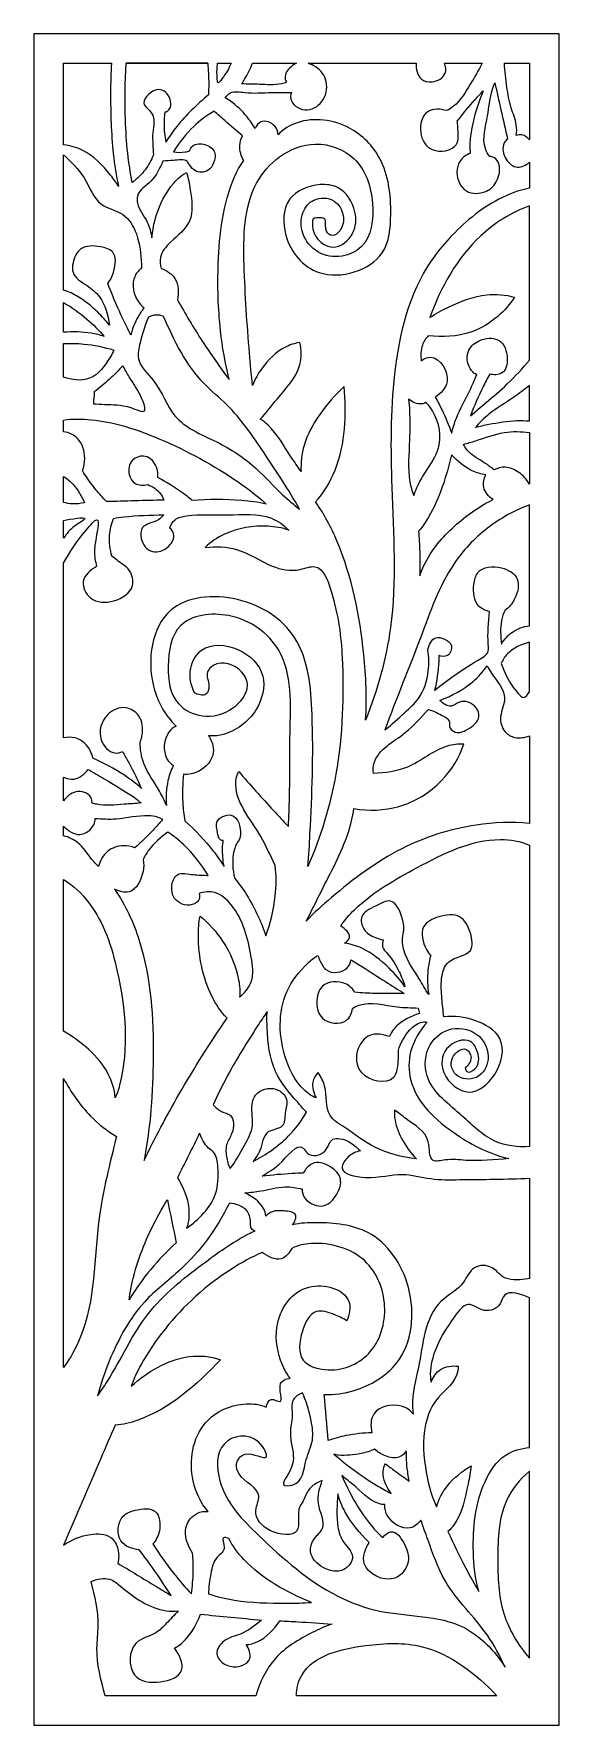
# Model space of a CAD drawing. Header units: centimetres. Extents: x -1.32 to 1.32, y -4.26 to 4.26.
import ezdxf

# ---------------------------------------------------------------- set-up
doc = ezdxf.new("R2010")
doc.units = ezdxf.units.CM
doc.header["$MEASUREMENT"] = 0
doc.layers.add('Layer 1', color=7, linetype='Continuous')

msp = doc.modelspace()

# ---------------------------------------------------------------- linework, layer by layer
at = {"layer": 'Layer 1', "color": 177, "lineweight": 20}
msp.add_open_spline([(-1.32364, 4.26053), (-1.32364, 4.26053), (1.32364, 4.26053), (1.32364, 4.26053), (1.32364, 4.26053), (1.32364, 4.26053), (1.32364, -4.26054), (1.32364, -4.26054), (1.32364, -4.26054), (1.32364, -4.26054), (-1.32364, -4.26054), (-1.32364, -4.26054), (-1.32364, -4.26054), (-1.32364, -4.26054), (-1.32364, 4.26053), (-1.32364, 4.26053), (-1.32364, 4.26053), (-1.32364, 4.26053), (-1.32364, 4.26053), (-1.32364, 4.26053)], degree=3, knots=[0, 0, 0, 0, 0.1666667, 0.1666667, 0.1666667, 0.1666667, 0.3333333, 0.3333333, 0.3333333, 0.3333333, 0.5, 0.5, 0.5, 0.5, 0.6666667, 0.6666667, 0.6666667, 0.6666667, 1, 1, 1, 1], dxfattribs=at)
at = {"layer": 'Layer 1', "color": 7, "lineweight": 20}
for points, knots in [([(-0.93286, 4.11195), (-0.93589, 4.06281), (-0.93662, 4.01358), (-0.93672, 3.96433), (-0.93672, 3.96433), (-0.93695, 3.86167), (-0.93438, 3.75888), (-0.92322, 3.65686), (-0.92322, 3.65686), (-0.91712, 3.60104), (-0.90845, 3.54548), (-0.89624, 3.49067), (-0.89624, 3.49067), (-0.90749, 3.51116), (-0.9218, 3.52964), (-0.93672, 3.54799), (-0.93672, 3.54799), (-0.97714, 3.59762), (-1.02216, 3.64612), (-1.07935, 3.67403), (-1.07935, 3.67403), (-1.10856, 3.68829), (-1.14098, 3.69721), (-1.1737, 3.70082)], [0, 0, 0, 0, 0.1428571, 0.1428571, 0.1428571, 0.1428571, 0.2857143, 0.2857143, 0.2857143, 0.2857143, 0.4285714, 0.4285714, 0.4285714, 0.4285714, 0.5714286, 0.5714286, 0.5714286, 0.5714286, 0.7142857, 0.7142857, 0.7142857, 0.7142857, 1, 1, 1, 1]), ([(-1.1737, 3.70082), (-1.1737, 3.70082), (-1.1737, 4.11195), (-1.1737, 4.11195), (-1.1737, 4.11195), (-1.1737, 4.11195), (-0.93286, 4.11195), (-0.93286, 4.11195)], [0, 0, 0, 0, 0.3333333, 0.3333333, 0.3333333, 0.3333333, 1, 1, 1, 1]), ([(-0.44727, 4.11195), (-0.44427, 4.07746), (-0.4424, 4.04286), (-0.44231, 4.00823), (-0.44231, 4.00823), (-0.44222, 3.98963), (-0.4427, 3.97102), (-0.44394, 3.95249), (-0.44394, 3.95249), (-0.50182, 3.90437), (-0.55663, 3.85199), (-0.60376, 3.7933), (-0.60376, 3.7933), (-0.62355, 3.76869), (-0.64199, 3.74296), (-0.65744, 3.71553), (-0.65744, 3.71553), (-0.66255, 3.74526), (-0.66558, 3.77539), (-0.6657, 3.80557), (-0.6657, 3.80557), (-0.66581, 3.8261), (-0.66454, 3.84667), (-0.6616, 3.86697), (-0.6616, 3.86697), (-0.65546, 3.86773), (-0.64957, 3.87094), (-0.64507, 3.87514), (-0.64507, 3.87514), (-0.62689, 3.89209), (-0.63116, 3.92524), (-0.64507, 3.94883), (-0.64507, 3.94883), (-0.65327, 3.96275), (-0.66482, 3.97335), (-0.6781, 3.97746), (-0.6781, 3.97746), (-0.69903, 3.98398), (-0.72425, 3.97436), (-0.74418, 3.95701), (-0.74418, 3.95701), (-0.75907, 3.94402), (-0.77103, 3.92672), (-0.76897, 3.91199), (-0.76897, 3.91199), (-0.76636, 3.89363), (-0.74204, 3.87928), (-0.72983, 3.86127), (-0.72983, 3.86127), (-0.71073, 3.83319), (-0.7211, 3.79631), (-0.7241, 3.76182), (-0.7241, 3.76182), (-0.7274, 3.72341), (-0.72161, 3.68792), (-0.72124, 3.65099), (-0.72124, 3.65099), (-0.73103, 3.62475), (-0.74453, 3.5997), (-0.76137, 3.57708), (-0.76137, 3.57708), (-0.77994, 3.55217), (-0.80251, 3.53026), (-0.82733, 3.5117), (-0.82733, 3.5117), (-0.8371, 3.5606), (-0.84478, 3.60995), (-0.8503, 3.65951), (-0.8503, 3.65951), (-0.85646, 3.71521), (-0.85991, 3.77116), (-0.86177, 3.82718), (-0.86177, 3.82718), (-0.86491, 3.92209), (-0.86356, 4.01713), (-0.8589, 4.11195)], [0, 0, 0, 0, 0.05, 0.05, 0.05, 0.05, 0.1, 0.1, 0.1, 0.1, 0.15, 0.15, 0.15, 0.15, 0.2, 0.2, 0.2, 0.2, 0.25, 0.25, 0.25, 0.25, 0.3, 0.3, 0.3, 0.3, 0.35, 0.35, 0.35, 0.35, 0.4, 0.4, 0.4, 0.4, 0.45, 0.45, 0.45, 0.45, 0.5, 0.5, 0.5, 0.5, 0.55, 0.55, 0.55, 0.55, 0.6, 0.6, 0.6, 0.6, 0.65, 0.65, 0.65, 0.65, 0.7, 0.7, 0.7, 0.7, 0.75, 0.75, 0.75, 0.75, 0.8, 0.8, 0.8, 0.8, 0.85, 0.85, 0.85, 0.85, 0.9, 0.9, 0.9, 0.9, 1, 1, 1, 1]), ([(-0.8589, 4.11195), (-0.8589, 4.11195), (-0.85582, 4.11195), (-0.85582, 4.11195), (-0.85582, 4.11195), (-0.85582, 4.11195), (-0.44727, 4.11195), (-0.44727, 4.11195), (-0.44727, 4.11195), (-0.44727, 4.11195), (-0.85582, 4.11195), (-0.85582, 4.11195)], [0, 0, 0, 0, 0.25, 0.25, 0.25, 0.25, 0.5, 0.5, 0.5, 0.5, 1, 1, 1, 1]), ([(-0.85582, 4.11195), (-0.85582, 4.11195), (-0.8589, 4.11195), (-0.8589, 4.11195), (-0.8589, 4.11195), (-0.8589, 4.11195), (-0.8589, 4.11195), (-0.8589, 4.11195), (-0.8589, 4.11195), (-0.8589, 4.11195), (-0.8589, 4.11195), (-0.8589, 4.11195), (-0.8589, 4.11195), (-0.8589, 4.11195), (-0.8589, 4.11195), (-0.8589, 4.11195), (-0.8589, 4.11195), (-0.8589, 4.11195), (-0.8589, 4.11195), (-0.8589, 4.11195), (-0.8589, 4.11195), (-0.8589, 4.11195), (-0.8589, 4.11195), (-0.8589, 4.11195)], [0, 0, 0, 0, 0.1428571, 0.1428571, 0.1428571, 0.1428571, 0.2857143, 0.2857143, 0.2857143, 0.2857143, 0.4285714, 0.4285714, 0.4285714, 0.4285714, 0.5714286, 0.5714286, 0.5714286, 0.5714286, 0.7142857, 0.7142857, 0.7142857, 0.7142857, 1, 1, 1, 1]), ([(-0.32987, 4.11195), (-0.34167, 4.0839), (-0.35243, 4.06528), (-0.37579, 4.03295), (-0.37579, 4.03295), (-0.38256, 4.02356), (-0.39042, 4.01299), (-0.39469, 4.01423), (-0.39469, 4.01423), (-0.39908, 4.01546), (-0.3997, 4.02925), (-0.40011, 4.041), (-0.40011, 4.041), (-0.40116, 4.07155), (-0.40099, 4.08855), (-0.39741, 4.11195)], [0, 0, 0, 0, 0.2, 0.2, 0.2, 0.2, 0.4, 0.4, 0.4, 0.4, 0.6, 0.6, 0.6, 0.6, 1, 1, 1, 1]), ([(-0.39741, 4.11195), (-0.39741, 4.11195), (-0.32987, 4.11195), (-0.32987, 4.11195), (-0.32987, 4.11195), (-0.32987, 4.11195), (-0.32987, 4.11195), (-0.32987, 4.11195)], [0, 0, 0, 0, 0.3333333, 0.3333333, 0.3333333, 0.3333333, 1, 1, 1, 1]), ([(1.17371, 3.48234), (1.12009, 3.47214), (1.06819, 3.45252), (1.01959, 3.42729), (1.01959, 3.42729), (0.92464, 3.3781), (0.84218, 3.30759), (0.76974, 3.22923), (0.76974, 3.22923), (0.73706, 3.19388), (0.70639, 3.15693), (0.67939, 3.11764), (0.67939, 3.11764), (0.56644, 2.95342), (0.51747, 2.749), (0.49436, 2.54793), (0.49436, 2.54793), (0.47227, 2.3558), (0.4738, 2.16677), (0.48051, 1.97624), (0.48051, 1.97624), (0.4888, 1.74069), (0.50496, 1.50289), (0.47358, 1.26924), (0.47358, 1.26924), (0.45219, 1.10968), (0.40863, 0.95209), (0.34805, 0.80281), (0.34805, 0.80281), (0.35611, 0.91281), (0.35043, 1.02329), (0.33903, 1.13352), (0.33903, 1.13352), (0.31874, 1.32928), (0.28027, 1.5242), (0.20372, 1.70552), (0.20372, 1.70552), (0.17455, 1.77467), (0.13983, 1.8418), (0.09551, 1.90218), (0.09551, 1.90218), (0.13875, 1.94814), (0.17131, 2.00406), (0.1947, 2.06306), (0.1947, 2.06306), (0.24714, 2.19523), (0.25336, 2.34294), (0.23981, 2.48314), (0.23981, 2.48314), (0.19334, 2.44156), (0.15246, 2.39407), (0.11675, 2.34261), (0.11675, 2.34261), (0.08334, 2.29445), (0.05444, 2.24284), (0.03819, 2.18696), (0.03819, 2.18696), (0.02584, 2.14442), (0.02081, 2.09938), (0.02312, 2.05527), (0.02312, 2.05527), (0.00629, 2.08039), (-0.01151, 2.10477), (-0.02824, 2.1301), (-0.02824, 2.1301), (-0.06435, 2.18467), (-0.09556, 2.24353), (-0.14301, 2.28872), (-0.14301, 2.28872), (-0.15496, 2.3001), (-0.16791, 2.3106), (-0.18226, 2.31867), (-0.18226, 2.31867), (-0.1523, 2.35104), (-0.12638, 2.38601), (-0.09772, 2.42043), (-0.09772, 2.42043), (-0.05259, 2.47462), (-0.00063, 2.52746), (0.01706, 2.59403), (0.01706, 2.59403), (0.02651, 2.62957), (0.02622, 2.66901), (0.01706, 2.70479), (0.01706, 2.70479), (-0.00921, 2.7019), (-0.03495, 2.69319), (-0.05844, 2.68085), (-0.05844, 2.68085), (-0.10473, 2.65657), (-0.14234, 2.61831), (-0.17324, 2.57609), (-0.17324, 2.57609), (-0.19302, 2.549), (-0.21009, 2.5203), (-0.22155, 2.48927), (-0.22155, 2.48927), (-0.22746, 2.54307), (-0.23216, 2.59716), (-0.23667, 2.65092), (-0.23667, 2.65092), (-0.24896, 2.79836), (-0.2594, 2.94339), (-0.26392, 3.09533), (-0.26392, 3.09533), (-0.26813, 3.23763), (-0.2671, 3.38603), (-0.20091, 3.50767), (-0.20091, 3.50767), (-0.17305, 3.55891), (-0.13358, 3.60541), (-0.08517, 3.64076), (-0.08517, 3.64076), (-0.03276, 3.67897), (0.03014, 3.70409), (0.09544, 3.705), (0.09544, 3.705), (0.16625, 3.70596), (0.23987, 3.67844), (0.28993, 3.63158), (0.28993, 3.63158), (0.34887, 3.57636), (0.37515, 3.49437), (0.38253, 3.40673), (0.38253, 3.40673), (0.38938, 3.32499), (0.37982, 3.23835), (0.32604, 3.18727), (0.32604, 3.18727), (0.30078, 3.16328), (0.26578, 3.14714), (0.22929, 3.14118), (0.22929, 3.14118), (0.18759, 3.13437), (0.144, 3.14082), (0.10833, 3.16145), (0.10833, 3.16145), (0.07292, 3.18195), (0.04537, 3.21645), (0.03203, 3.25551), (0.03203, 3.25551), (0.02063, 3.28895), (0.01966, 3.32576), (0.03203, 3.35879), (0.03203, 3.35879), (0.04221, 3.38598), (0.06147, 3.41059), (0.08785, 3.42332), (0.08785, 3.42332), (0.11941, 3.43854), (0.16112, 3.43677), (0.19022, 3.41779), (0.19022, 3.41779), (0.21439, 3.40202), (0.22978, 3.37437), (0.23487, 3.34589), (0.23487, 3.34589), (0.23964, 3.31915), (0.2353, 3.29172), (0.21811, 3.26842), (0.21811, 3.26842), (0.2086, 3.25549), (0.19509, 3.24386), (0.18089, 3.24445), (0.18089, 3.24445), (0.16898, 3.24497), (0.15659, 3.25409), (0.15111, 3.26657), (0.15111, 3.26657), (0.14171, 3.28816), (0.15302, 3.31977), (0.13999, 3.32927), (0.13999, 3.32927), (0.13311, 3.33427), (0.1196, 3.33316), (0.10646, 3.33298), (0.10646, 3.33298), (0.09836, 3.33285), (0.09045, 3.33309), (0.08601, 3.32927), (0.08601, 3.32927), (0.08108, 3.32503), (0.08048, 3.31584), (0.0804, 3.30716), (0.0804, 3.30716), (0.0802, 3.27957), (0.08552, 3.25729), (0.09902, 3.23706), (0.09902, 3.23706), (0.11721, 3.20983), (0.15029, 3.18633), (0.18275, 3.18545), (0.18275, 3.18545), (0.2236, 3.1843), (0.2635, 3.21878), (0.28326, 3.25736), (0.28326, 3.25736), (0.30026, 3.29056), (0.30229, 3.32675), (0.29441, 3.36248), (0.29441, 3.36248), (0.28315, 3.41348), (0.25161, 3.46355), (0.20694, 3.48604), (0.20694, 3.48604), (0.18093, 3.49914), (0.15045, 3.5029), (0.11949, 3.5008), (0.11949, 3.5008), (0.0594, 3.49668), (-0.00249, 3.47047), (-0.03496, 3.42518), (-0.03496, 3.42518), (-0.06917, 3.37747), (-0.07078, 3.30856), (-0.05356, 3.2463), (-0.05356, 3.2463), (-0.02956, 3.15944), (0.03107, 3.08547), (0.1139, 3.05818), (0.1139, 3.05818), (0.22307, 3.02224), (0.37079, 3.06747), (0.43212, 3.15776), (0.43212, 3.15776), (0.46889, 3.21193), (0.4746, 3.28226), (0.47492, 3.35141), (0.47492, 3.35141), (0.47541, 3.4509), (0.46472, 3.54796), (0.42004, 3.63142), (0.42004, 3.63142), (0.3861, 3.69481), (0.33255, 3.7504), (0.26652, 3.78565), (0.26652, 3.78565), (0.18666, 3.82831), (0.08861, 3.84128), (0.00359, 3.81276), (0.00359, 3.81276), (-0.03322, 3.80043), (-0.06756, 3.7803), (-0.09316, 3.75231), (-0.09316, 3.75231), (-0.09385, 3.76791), (-0.09902, 3.78366), (-0.10999, 3.79607), (-0.10999, 3.79607), (-0.12683, 3.81514), (-0.15737, 3.82643), (-0.17939, 3.81693), (-0.17939, 3.81693), (-0.19299, 3.81107), (-0.20332, 3.79728), (-0.20886, 3.78355), (-0.20886, 3.78355), (-0.22075, 3.80503), (-0.23515, 3.82508), (-0.25092, 3.844), (-0.25092, 3.844), (-0.27498, 3.87292), (-0.30227, 3.89928), (-0.33296, 3.92114), (-0.33296, 3.92114), (-0.34166, 3.92736), (-0.35066, 3.93319), (-0.36027, 3.93782), (-0.36027, 3.93782), (-0.35391, 3.94835), (-0.34399, 3.95763), (-0.33296, 3.96282), (-0.33296, 3.96282), (-0.3117, 3.9728), (-0.28616, 3.96759), (-0.26144, 3.9649), (-0.26144, 3.9649), (-0.21419, 3.95977), (-0.16995, 3.96384), (-0.12473, 3.9649), (-0.12473, 3.9649), (-0.09203, 3.96568), (-0.05881, 3.9649), (-0.02586, 3.9649), (-0.02586, 3.9649), (-0.03045, 3.95178), (-0.03081, 3.93638), (-0.02586, 3.92322), (-0.02586, 3.92322), (-0.01498, 3.89433), (0.02164, 3.87609), (0.05405, 3.87738), (0.05405, 3.87738), (0.08764, 3.87871), (0.11674, 3.90093), (0.13399, 3.92949), (0.13399, 3.92949), (0.15256, 3.96023), (0.15743, 3.99831), (0.14674, 4.0307), (0.14674, 4.0307), (0.13718, 4.05972), (0.11515, 4.08422), (0.0866, 4.09996), (0.0866, 4.09996), (0.07756, 4.10494), (0.06785, 4.10906), (0.05796, 4.11195)], [0, 0, 0, 0, 0.0128205, 0.0128205, 0.0128205, 0.0128205, 0.025641, 0.025641, 0.025641, 0.025641, 0.0384615, 0.0384615, 0.0384615, 0.0384615, 0.0512821, 0.0512821, 0.0512821, 0.0512821, 0.0641026, 0.0641026, 0.0641026, 0.0641026, 0.0769231, 0.0769231, 0.0769231, 0.0769231, 0.0897436, 0.0897436, 0.0897436, 0.0897436, 0.1025641, 0.1025641, 0.1025641, 0.1025641, 0.1153846, 0.1153846, 0.1153846, 0.1153846, 0.1282051, 0.1282051, 0.1282051, 0.1282051, 0.1410256, 0.1410256, 0.1410256, 0.1410256, 0.1538462, 0.1538462, 0.1538462, 0.1538462, 0.1666667, 0.1666667, 0.1666667, 0.1666667, 0.1794872, 0.1794872, 0.1794872, 0.1794872, 0.1923077, 0.1923077, 0.1923077, 0.1923077, 0.2051282, 0.2051282, 0.2051282, 0.2051282, 0.2179487, 0.2179487, 0.2179487, 0.2179487, 0.2307692, 0.2307692, 0.2307692, 0.2307692, 0.2435897, 0.2435897, 0.2435897, 0.2435897, 0.2564103, 0.2564103, 0.2564103, 0.2564103, 0.2692308, 0.2692308, 0.2692308, 0.2692308, 0.2820513, 0.2820513, 0.2820513, 0.2820513, 0.2948718, 0.2948718, 0.2948718, 0.2948718, 0.3076923, 0.3076923, 0.3076923, 0.3076923, 0.3205128, 0.3205128, 0.3205128, 0.3205128, 0.3333333, 0.3333333, 0.3333333, 0.3333333, 0.3461538, 0.3461538, 0.3461538, 0.3461538, 0.3589744, 0.3589744, 0.3589744, 0.3589744, 0.3717949, 0.3717949, 0.3717949, 0.3717949, 0.3846154, 0.3846154, 0.3846154, 0.3846154, 0.3974359, 0.3974359, 0.3974359, 0.3974359, 0.4102564, 0.4102564, 0.4102564, 0.4102564, 0.4230769, 0.4230769, 0.4230769, 0.4230769, 0.4358974, 0.4358974, 0.4358974, 0.4358974, 0.4487179, 0.4487179, 0.4487179, 0.4487179, 0.4615385, 0.4615385, 0.4615385, 0.4615385, 0.474359, 0.474359, 0.474359, 0.474359, 0.4871795, 0.4871795, 0.4871795, 0.4871795, 0.5, 0.5, 0.5, 0.5, 0.5128205, 0.5128205, 0.5128205, 0.5128205, 0.525641, 0.525641, 0.525641, 0.525641, 0.5384615, 0.5384615, 0.5384615, 0.5384615, 0.5512821, 0.5512821, 0.5512821, 0.5512821, 0.5641026, 0.5641026, 0.5641026, 0.5641026, 0.5769231, 0.5769231, 0.5769231, 0.5769231, 0.5897436, 0.5897436, 0.5897436, 0.5897436, 0.6025641, 0.6025641, 0.6025641, 0.6025641, 0.6153846, 0.6153846, 0.6153846, 0.6153846, 0.6282051, 0.6282051, 0.6282051, 0.6282051, 0.6410256, 0.6410256, 0.6410256, 0.6410256, 0.6538462, 0.6538462, 0.6538462, 0.6538462, 0.6666667, 0.6666667, 0.6666667, 0.6666667, 0.6794872, 0.6794872, 0.6794872, 0.6794872, 0.6923077, 0.6923077, 0.6923077, 0.6923077, 0.7051282, 0.7051282, 0.7051282, 0.7051282, 0.7179487, 0.7179487, 0.7179487, 0.7179487, 0.7307692, 0.7307692, 0.7307692, 0.7307692, 0.7435897, 0.7435897, 0.7435897, 0.7435897, 0.7564103, 0.7564103, 0.7564103, 0.7564103, 0.7692308, 0.7692308, 0.7692308, 0.7692308, 0.7820513, 0.7820513, 0.7820513, 0.7820513, 0.7948718, 0.7948718, 0.7948718, 0.7948718, 0.8076923, 0.8076923, 0.8076923, 0.8076923, 0.8205128, 0.8205128, 0.8205128, 0.8205128, 0.8333333, 0.8333333, 0.8333333, 0.8333333, 0.8461538, 0.8461538, 0.8461538, 0.8461538, 0.8589744, 0.8589744, 0.8589744, 0.8589744, 0.8717949, 0.8717949, 0.8717949, 0.8717949, 0.8846154, 0.8846154, 0.8846154, 0.8846154, 0.8974359, 0.8974359, 0.8974359, 0.8974359, 0.9102564, 0.9102564, 0.9102564, 0.9102564, 0.9230769, 0.9230769, 0.9230769, 0.9230769, 0.9358974, 0.9358974, 0.9358974, 0.9358974, 0.9487179, 0.9487179, 0.9487179, 0.9487179, 0.9615385, 0.9615385, 0.9615385, 0.9615385, 0.974359, 0.974359, 0.974359, 0.974359, 1, 1, 1, 1]), ([(0, 4.11195), (-0.00995, 4.10818), (-0.01901, 4.10205), (-0.02762, 4.0945), (-0.02762, 4.0945), (-0.0444, 4.0798), (-0.05945, 4.05981), (-0.05786, 4.03861), (-0.05786, 4.03861), (-0.05728, 4.03082), (-0.05449, 4.02288), (-0.04961, 4.01678), (-0.04961, 4.01678), (-0.05789, 4.01294), (-0.06679, 4.01046), (-0.07576, 4.00862), (-0.07576, 4.00862), (-0.11225, 4.00116), (-0.14988, 4.00451), (-0.18721, 4.00591), (-0.18721, 4.00591), (-0.21713, 4.00701), (-0.24686, 4.00688), (-0.27663, 4.00862), (-0.27663, 4.00862), (-0.27111, 4.01603), (-0.26621, 4.02385), (-0.26148, 4.03178), (-0.26148, 4.03178), (-0.24623, 4.0575), (-0.23331, 4.08451), (-0.22158, 4.11195)], [0, 0, 0, 0, 0.1111111, 0.1111111, 0.1111111, 0.1111111, 0.2222222, 0.2222222, 0.2222222, 0.2222222, 0.3333333, 0.3333333, 0.3333333, 0.3333333, 0.4444444, 0.4444444, 0.4444444, 0.4444444, 0.5555556, 0.5555556, 0.5555556, 0.5555556, 0.6666667, 0.6666667, 0.6666667, 0.6666667, 0.7777778, 0.7777778, 0.7777778, 0.7777778, 1, 1, 1, 1]), ([(-0.22158, 4.11195), (-0.22158, 4.11195), (0, 4.11195), (0, 4.11195), (0, 4.11195), (0, 4.11195), (0, 4.11195), (0, 4.11195)], [0, 0, 0, 0, 0.3333333, 0.3333333, 0.3333333, 0.3333333, 1, 1, 1, 1]), ([(0.60224, 4.11195), (0.60212, 4.08404), (0.60842, 4.05), (0.62929, 4.03268), (0.62929, 4.03268), (0.6431, 4.0212), (0.66328, 4.01708), (0.6835, 4.01923), (0.6835, 4.01923), (0.71179, 4.02228), (0.74015, 4.03772), (0.74894, 4.06176), (0.74894, 4.06176), (0.75463, 4.07734), (0.75206, 4.09653), (0.74542, 4.11195)], [0, 0, 0, 0, 0.2, 0.2, 0.2, 0.2, 0.4, 0.4, 0.4, 0.4, 0.6, 0.6, 0.6, 0.6, 1, 1, 1, 1]), ([(0.93544, 4.11195), (0.91771, 4.07567), (0.8964, 4.04165), (0.87533, 4.00673), (0.87533, 4.00673), (0.85102, 3.96651), (0.82704, 3.92513), (0.79087, 3.89526), (0.79087, 3.89526), (0.78036, 3.88654), (0.76877, 3.8788), (0.75611, 3.87373), (0.75611, 3.87373), (0.72627, 3.88264), (0.68799, 3.88521), (0.66267, 3.86943), (0.66267, 3.86943), (0.63216, 3.85039), (0.62042, 3.80469), (0.62575, 3.7639), (0.62575, 3.7639), (0.63068, 3.72593), (0.65042, 3.69219), (0.6844, 3.67778), (0.6844, 3.67778), (0.72389, 3.661), (0.78267, 3.67034), (0.80391, 3.70144), (0.80391, 3.70144), (0.82029, 3.72539), (0.81442, 3.76227), (0.81262, 3.79403), (0.81262, 3.79403), (0.81209, 3.8029), (0.81189, 3.81137), (0.81043, 3.81986), (0.81043, 3.81986), (0.83858, 3.85766), (0.86803, 3.89458), (0.89954, 3.92969), (0.89954, 3.92969), (0.9128, 3.94451), (0.92645, 3.95898), (0.94081, 3.97278), (0.94081, 3.97278), (0.90901, 3.89573), (0.8835, 3.81483), (0.87561, 3.7316), (0.87561, 3.7316), (0.8733, 3.70718), (0.87251, 3.68258), (0.87561, 3.65839), (0.87561, 3.65839), (0.85484, 3.65078), (0.83545, 3.63639), (0.82346, 3.61746), (0.82346, 3.61746), (0.80351, 3.58594), (0.80422, 3.54174), (0.82129, 3.50765), (0.82129, 3.50765), (0.82936, 3.49154), (0.84109, 3.47768), (0.85605, 3.46889), (0.85605, 3.46889), (0.88402, 3.45242), (0.92329, 3.45357), (0.95384, 3.46671), (0.95384, 3.46671), (0.97596, 3.47623), (0.99354, 3.492), (1.006, 3.51411), (1.006, 3.51411), (1.02667, 3.55073), (1.03319, 3.60477), (1.00384, 3.63038), (1.00384, 3.63038), (0.99556, 3.6376), (0.9844, 3.64259), (0.9734, 3.6433), (0.9734, 3.6433), (0.96323, 3.65408), (0.9562, 3.66794), (0.95168, 3.68205), (0.95168, 3.68205), (0.93469, 3.73505), (0.95245, 3.7922), (0.96253, 3.84789), (0.96253, 3.84789), (0.97013, 3.88963), (0.97339, 3.93064), (0.98428, 3.97061), (0.98428, 3.97061), (0.98824, 3.98526), (0.99327, 3.99979), (0.99949, 4.0137), (0.99949, 4.0137), (1.00946, 3.96844), (1.01961, 3.92322), (1.02992, 3.87802), (1.02992, 3.87802), (1.04111, 3.82879), (1.05246, 3.77965), (1.06399, 3.73048), (1.06399, 3.73048), (1.05663, 3.72587), (1.05097, 3.71857), (1.04708, 3.71069), (1.04708, 3.71069), (1.03465, 3.68543), (1.04016, 3.65377), (1.0563, 3.62839), (1.0563, 3.62839), (1.06975, 3.60723), (1.09059, 3.5904), (1.11322, 3.58874), (1.11322, 3.58874), (1.13447, 3.58717), (1.1573, 3.59897), (1.17371, 3.61314)], [0, 0, 0, 0, 0.0322581, 0.0322581, 0.0322581, 0.0322581, 0.0645161, 0.0645161, 0.0645161, 0.0645161, 0.0967742, 0.0967742, 0.0967742, 0.0967742, 0.1290323, 0.1290323, 0.1290323, 0.1290323, 0.1612903, 0.1612903, 0.1612903, 0.1612903, 0.1935484, 0.1935484, 0.1935484, 0.1935484, 0.2258065, 0.2258065, 0.2258065, 0.2258065, 0.2580645, 0.2580645, 0.2580645, 0.2580645, 0.2903226, 0.2903226, 0.2903226, 0.2903226, 0.3225806, 0.3225806, 0.3225806, 0.3225806, 0.3548387, 0.3548387, 0.3548387, 0.3548387, 0.3870968, 0.3870968, 0.3870968, 0.3870968, 0.4193548, 0.4193548, 0.4193548, 0.4193548, 0.4516129, 0.4516129, 0.4516129, 0.4516129, 0.483871, 0.483871, 0.483871, 0.483871, 0.516129, 0.516129, 0.516129, 0.516129, 0.5483871, 0.5483871, 0.5483871, 0.5483871, 0.5806452, 0.5806452, 0.5806452, 0.5806452, 0.6129032, 0.6129032, 0.6129032, 0.6129032, 0.6451613, 0.6451613, 0.6451613, 0.6451613, 0.6774194, 0.6774194, 0.6774194, 0.6774194, 0.7096774, 0.7096774, 0.7096774, 0.7096774, 0.7419355, 0.7419355, 0.7419355, 0.7419355, 0.7741935, 0.7741935, 0.7741935, 0.7741935, 0.8064516, 0.8064516, 0.8064516, 0.8064516, 0.8387097, 0.8387097, 0.8387097, 0.8387097, 0.8709677, 0.8709677, 0.8709677, 0.8709677, 0.9032258, 0.9032258, 0.9032258, 0.9032258, 0.9354839, 0.9354839, 0.9354839, 0.9354839, 1, 1, 1, 1]), ([(0.74542, 4.11195), (0.74542, 4.11195), (0.93544, 4.11195), (0.93544, 4.11195), (0.93544, 4.11195), (0.93544, 4.11195), (0.93544, 4.11195), (0.93544, 4.11195)], [0, 0, 0, 0, 0.3333333, 0.3333333, 0.3333333, 0.3333333, 1, 1, 1, 1]), ([(1.17371, 3.72676), (1.16377, 3.73816), (1.15058, 3.74878), (1.13548, 3.7515), (1.13548, 3.7515), (1.12626, 3.75314), (1.11633, 3.75181), (1.10772, 3.74825), (1.10772, 3.74825), (1.11024, 3.76588), (1.11042, 3.78408), (1.10772, 3.80164), (1.10772, 3.80164), (1.10321, 3.83114), (1.09059, 3.85882), (1.08161, 3.88742), (1.08161, 3.88742), (1.07086, 3.92165), (1.06537, 3.9571), (1.06041, 3.9926), (1.06041, 3.9926), (1.0548, 4.03231), (1.0499, 4.07202), (1.04731, 4.11195)], [0, 0, 0, 0, 0.1428571, 0.1428571, 0.1428571, 0.1428571, 0.2857143, 0.2857143, 0.2857143, 0.2857143, 0.4285714, 0.4285714, 0.4285714, 0.4285714, 0.5714286, 0.5714286, 0.5714286, 0.5714286, 0.7142857, 0.7142857, 0.7142857, 0.7142857, 1, 1, 1, 1]), ([(1.04732, 4.11195), (1.04732, 4.11195), (1.17371, 4.11195), (1.17371, 4.11195), (1.17371, 4.11195), (1.17371, 4.11195), (1.17371, 3.72676), (1.17371, 3.72676)], [0, 0, 0, 0, 0.3333333, 0.3333333, 0.3333333, 0.3333333, 1, 1, 1, 1]), ([(-0.41504, 3.87058), (-0.39727, 3.85474), (-0.37937, 3.83899), (-0.3614, 3.82334), (-0.3614, 3.82334), (-0.33179, 3.79754), (-0.30196, 3.77196), (-0.27201, 3.74656), (-0.27201, 3.74656), (-0.28029, 3.73162), (-0.28514, 3.71452), (-0.28589, 3.69735), (-0.28589, 3.69735), (-0.28707, 3.67072), (-0.27836, 3.64398), (-0.26604, 3.62057), (-0.26604, 3.62057), (-0.28526, 3.59629), (-0.29941, 3.56836), (-0.31173, 3.53983), (-0.31173, 3.53983), (-0.3708, 3.40321), (-0.38862, 3.25292), (-0.3941, 3.1042), (-0.3941, 3.1042), (-0.39831, 2.9903), (-0.3953, 2.87734), (-0.38289, 2.76486), (-0.38289, 2.76486), (-0.37375, 2.6822), (-0.35957, 2.59983), (-0.33931, 2.51908), (-0.33931, 2.51908), (-0.38691, 2.58168), (-0.43215, 2.64606), (-0.47497, 2.71201), (-0.47497, 2.71201), (-0.51916, 2.78006), (-0.56077, 2.84982), (-0.59976, 2.92092), (-0.59976, 2.92092), (-0.59313, 2.95612), (-0.59368, 2.99711), (-0.61267, 3.02755), (-0.61267, 3.02755), (-0.62772, 3.0517), (-0.65446, 3.06922), (-0.6815, 3.0787), (-0.6815, 3.0787), (-0.68788, 3.09613), (-0.68964, 3.11613), (-0.6858, 3.13415), (-0.6858, 3.13415), (-0.67945, 3.16401), (-0.65769, 3.18831), (-0.63417, 3.21091), (-0.63417, 3.21091), (-0.59795, 3.24567), (-0.55759, 3.2764), (-0.53949, 3.3175), (-0.53949, 3.3175), (-0.51942, 3.3632), (-0.52689, 3.42168), (-0.5352, 3.47528), (-0.5352, 3.47528), (-0.53986, 3.50542), (-0.5448, 3.534), (-0.55478, 3.56189), (-0.55478, 3.56189), (-0.56928, 3.55443), (-0.5822, 3.5442), (-0.59423, 3.53312), (-0.59423, 3.53312), (-0.6315, 3.49867), (-0.65993, 3.45568), (-0.68136, 3.40973), (-0.68136, 3.40973), (-0.70743, 3.35388), (-0.72316, 3.29363), (-0.72911, 3.23287), (-0.72911, 3.23287), (-0.73423, 3.2595), (-0.74005, 3.28657), (-0.75193, 3.31101), (-0.75193, 3.31101), (-0.76774, 3.34366), (-0.79432, 3.37165), (-0.80174, 3.40768), (-0.80174, 3.40768), (-0.80411, 3.41927), (-0.80452, 3.4317), (-0.80174, 3.44265), (-0.80174, 3.44265), (-0.79357, 3.4745), (-0.75818, 3.49365), (-0.73326, 3.51873), (-0.73326, 3.51873), (-0.70462, 3.5475), (-0.68981, 3.58416), (-0.67307, 3.61948), (-0.67307, 3.61948), (-0.65553, 3.62168), (-0.63903, 3.62075), (-0.62017, 3.62256), (-0.62017, 3.62256), (-0.59544, 3.62498), (-0.56659, 3.63208), (-0.55098, 3.61742), (-0.55098, 3.61742), (-0.54625, 3.61298), (-0.54271, 3.60649), (-0.53887, 3.60027), (-0.53887, 3.60027), (-0.53154, 3.58845), (-0.52305, 3.57766), (-0.51122, 3.57117), (-0.51122, 3.57117), (-0.49199, 3.56054), (-0.46399, 3.5612), (-0.4455, 3.57287), (-0.4455, 3.57287), (-0.43227, 3.58122), (-0.42393, 3.59519), (-0.41783, 3.61057), (-0.41783, 3.61057), (-0.4109, 3.62818), (-0.40691, 3.64759), (-0.41264, 3.66371), (-0.41264, 3.66371), (-0.41933, 3.68244), (-0.43914, 3.69671), (-0.46108, 3.70311), (-0.46108, 3.70311), (-0.48306, 3.70952), (-0.50719, 3.70799), (-0.52331, 3.69455), (-0.52331, 3.69455), (-0.53072, 3.6884), (-0.53642, 3.67973), (-0.53887, 3.67057), (-0.53887, 3.67057), (-0.54555, 3.66803), (-0.55258, 3.66648), (-0.55962, 3.66543), (-0.55962, 3.66543), (-0.57965, 3.66236), (-0.60014, 3.66304), (-0.62017, 3.66543), (-0.62017, 3.66543), (-0.59167, 3.71234), (-0.55759, 3.75637), (-0.51754, 3.79443), (-0.51754, 3.79443), (-0.48663, 3.82383), (-0.45214, 3.84966), (-0.41504, 3.87058)], [0, 0, 0, 0, 0.025, 0.025, 0.025, 0.025, 0.05, 0.05, 0.05, 0.05, 0.075, 0.075, 0.075, 0.075, 0.1, 0.1, 0.1, 0.1, 0.125, 0.125, 0.125, 0.125, 0.15, 0.15, 0.15, 0.15, 0.175, 0.175, 0.175, 0.175, 0.2, 0.2, 0.2, 0.2, 0.225, 0.225, 0.225, 0.225, 0.25, 0.25, 0.25, 0.25, 0.275, 0.275, 0.275, 0.275, 0.3, 0.3, 0.3, 0.3, 0.325, 0.325, 0.325, 0.325, 0.35, 0.35, 0.35, 0.35, 0.375, 0.375, 0.375, 0.375, 0.4, 0.4, 0.4, 0.4, 0.425, 0.425, 0.425, 0.425, 0.45, 0.45, 0.45, 0.45, 0.475, 0.475, 0.475, 0.475, 0.5, 0.5, 0.5, 0.5, 0.525, 0.525, 0.525, 0.525, 0.55, 0.55, 0.55, 0.55, 0.575, 0.575, 0.575, 0.575, 0.6, 0.6, 0.6, 0.6, 0.625, 0.625, 0.625, 0.625, 0.65, 0.65, 0.65, 0.65, 0.675, 0.675, 0.675, 0.675, 0.7, 0.7, 0.7, 0.7, 0.725, 0.725, 0.725, 0.725, 0.75, 0.75, 0.75, 0.75, 0.775, 0.775, 0.775, 0.775, 0.8, 0.8, 0.8, 0.8, 0.825, 0.825, 0.825, 0.825, 0.85, 0.85, 0.85, 0.85, 0.875, 0.875, 0.875, 0.875, 0.9, 0.9, 0.9, 0.9, 0.925, 0.925, 0.925, 0.925, 0.95, 0.95, 0.95, 0.95, 1, 1, 1, 1]), ([(-1.1737, 3.65107), (-1.13648, 3.61499), (-1.09813, 3.58013), (-1.07022, 3.53509), (-1.07022, 3.53509), (-1.04154, 3.48874), (-1.02392, 3.43164), (-0.98244, 3.4017), (-0.98244, 3.4017), (-0.95155, 3.3794), (-0.90739, 3.37222), (-0.87469, 3.34994), (-0.87469, 3.34994), (-0.84196, 3.32767), (-0.8207, 3.29027), (-0.80695, 3.25205), (-0.80695, 3.25205), (-0.78891, 3.20186), (-0.78381, 3.15023), (-0.78154, 3.09824), (-0.78154, 3.09824), (-0.78127, 3.09168), (-0.78104, 3.08515), (-0.78154, 3.07865), (-0.78154, 3.07865), (-0.79639, 3.06841), (-0.80833, 3.05342), (-0.81543, 3.03668), (-0.81543, 3.03668), (-0.8291, 3.00441), (-0.82478, 2.96559), (-0.80978, 2.93323), (-0.80978, 2.93323), (-0.79997, 2.91204), (-0.78566, 2.89363), (-0.76745, 2.88006), (-0.76745, 2.88006), (-0.77938, 2.86637), (-0.7896, 2.8512), (-0.7985, 2.83533), (-0.7985, 2.83533), (-0.8147, 2.80629), (-0.82644, 2.77494), (-0.83518, 2.74301), (-0.83518, 2.74301), (-0.85797, 2.78816), (-0.87968, 2.83385), (-0.90008, 2.88006), (-0.90008, 2.88006), (-0.91805, 2.92068), (-0.935, 2.96171), (-0.95089, 3.00315), (-0.95089, 3.00315), (-0.93601, 3.02177), (-0.92644, 3.04276), (-0.91983, 3.06747), (-0.91983, 3.06747), (-0.91132, 3.0995), (-0.90776, 3.13777), (-0.9255, 3.15976), (-0.9255, 3.15976), (-0.93845, 3.17582), (-0.96277, 3.18323), (-0.98758, 3.18774), (-0.98758, 3.18774), (-1.02374, 3.1943), (-1.06094, 3.19478), (-1.08637, 3.17654), (-1.08637, 3.17654), (-1.10704, 3.16171), (-1.11995, 3.1345), (-1.12586, 3.10662), (-1.12586, 3.10662), (-1.1294, 3.09009), (-1.13044, 3.07333), (-1.12586, 3.05909), (-1.12586, 3.05909), (-1.11655, 3.03003), (-1.08376, 3.0115), (-1.05533, 2.99195), (-1.05533, 2.99195), (-1.03091, 2.97516), (-1.00975, 2.95766), (-0.99323, 2.936), (-0.99323, 2.936), (-0.96316, 2.8966), (-0.94849, 2.84342), (-0.94242, 2.79337), (-0.94242, 2.79337), (-0.96044, 2.81625), (-0.9806, 2.83742), (-1.00168, 2.85769), (-1.00168, 2.85769), (-1.03202, 2.8869), (-1.06434, 2.91434), (-1.10046, 2.936), (-1.10046, 2.936), (-1.12352, 2.94981), (-1.14814, 2.96128), (-1.1737, 2.96958)], [0, 0, 0, 0, 0.0384615, 0.0384615, 0.0384615, 0.0384615, 0.0769231, 0.0769231, 0.0769231, 0.0769231, 0.1153846, 0.1153846, 0.1153846, 0.1153846, 0.1538462, 0.1538462, 0.1538462, 0.1538462, 0.1923077, 0.1923077, 0.1923077, 0.1923077, 0.2307692, 0.2307692, 0.2307692, 0.2307692, 0.2692308, 0.2692308, 0.2692308, 0.2692308, 0.3076923, 0.3076923, 0.3076923, 0.3076923, 0.3461538, 0.3461538, 0.3461538, 0.3461538, 0.3846154, 0.3846154, 0.3846154, 0.3846154, 0.4230769, 0.4230769, 0.4230769, 0.4230769, 0.4615385, 0.4615385, 0.4615385, 0.4615385, 0.5, 0.5, 0.5, 0.5, 0.5384615, 0.5384615, 0.5384615, 0.5384615, 0.5769231, 0.5769231, 0.5769231, 0.5769231, 0.6153846, 0.6153846, 0.6153846, 0.6153846, 0.6538462, 0.6538462, 0.6538462, 0.6538462, 0.6923077, 0.6923077, 0.6923077, 0.6923077, 0.7307692, 0.7307692, 0.7307692, 0.7307692, 0.7692308, 0.7692308, 0.7692308, 0.7692308, 0.8076923, 0.8076923, 0.8076923, 0.8076923, 0.8461538, 0.8461538, 0.8461538, 0.8461538, 0.8846154, 0.8846154, 0.8846154, 0.8846154, 0.9230769, 0.9230769, 0.9230769, 0.9230769, 1, 1, 1, 1]), ([(1.17371, 3.39399), (1.08311, 3.36134), (0.99899, 3.30849), (0.92813, 3.24252), (0.92813, 3.24252), (0.80844, 3.13114), (0.72646, 2.98246), (0.67136, 2.83057), (0.67136, 2.83057), (0.70201, 2.8518), (0.73517, 2.86898), (0.76917, 2.88509), (0.76917, 2.88509), (0.82953, 2.91366), (0.89258, 2.93886), (0.95868, 2.94565), (0.95868, 2.94565), (1.00557, 2.9505), (1.05397, 2.94605), (1.09929, 2.93353), (1.09929, 2.93353), (1.07601, 2.89734), (1.04682, 2.86484), (1.01371, 2.83664), (1.01371, 2.83664), (0.97393, 2.80269), (0.92851, 2.77497), (0.87922, 2.75786), (0.87922, 2.75786), (0.81109, 2.73422), (0.73556, 2.73088), (0.66404, 2.73904), (0.66404, 2.73904), (0.65107, 2.72593), (0.6408, 2.70977), (0.63456, 2.69231), (0.63456, 2.69231), (0.6256, 2.66727), (0.62487, 2.63954), (0.62867, 2.61343), (0.62867, 2.61343), (0.64156, 2.62412), (0.65918, 2.63144), (0.67584, 2.63097), (0.67584, 2.63097), (0.72506, 2.62953), (0.76598, 2.5598), (0.75838, 2.50825), (0.75838, 2.50825), (0.75334, 2.47394), (0.72679, 2.44766), (0.69943, 2.42936), (0.69943, 2.42936), (0.71115, 2.40941), (0.72181, 2.38887), (0.73186, 2.368), (0.73186, 2.368), (0.75063, 2.32898), (0.76706, 2.28886), (0.78197, 2.24822), (0.78197, 2.24822), (0.78793, 2.27406), (0.79581, 2.29953), (0.80555, 2.3242), (0.80555, 2.3242), (0.8246, 2.37247), (0.85079, 2.41764), (0.87335, 2.46442), (0.87335, 2.46442), (0.8859, 2.49038), (0.89732, 2.51684), (0.90875, 2.5433), (0.90875, 2.5433), (0.89832, 2.54739), (0.88943, 2.55481), (0.88222, 2.56375), (0.88222, 2.56375), (0.86154, 2.58932), (0.85412, 2.62718), (0.86451, 2.65726), (0.86451, 2.65726), (0.87288, 2.68143), (0.89272, 2.70061), (0.91758, 2.71278), (0.91758, 2.71278), (0.95083, 2.72906), (0.99303, 2.73279), (1.02077, 2.71567), (1.02077, 2.71567), (1.0477, 2.69908), (1.061, 2.66276), (1.06204, 2.62512), (1.06204, 2.62512), (1.06285, 2.59572), (1.05625, 2.56551), (1.03551, 2.55209), (1.03551, 2.55209), (1.01905, 2.54139), (0.99372, 2.5413), (0.97359, 2.54624), (0.97359, 2.54624), (0.96095, 2.52428), (0.9493, 2.50179), (0.93823, 2.47902), (0.93823, 2.47902), (0.91546, 2.43225), (0.89512, 2.38433), (0.87632, 2.33586), (0.87632, 2.33586), (0.90306, 2.35801), (0.92946, 2.38056), (0.95592, 2.40309), (0.95592, 2.40309), (0.99183, 2.43363), (1.02791, 2.46408), (1.06204, 2.49658), (1.06204, 2.49658), (1.10158, 2.53424), (1.1385, 2.57466), (1.17371, 2.61637)], [0, 0, 0, 0, 0.0322581, 0.0322581, 0.0322581, 0.0322581, 0.0645161, 0.0645161, 0.0645161, 0.0645161, 0.0967742, 0.0967742, 0.0967742, 0.0967742, 0.1290323, 0.1290323, 0.1290323, 0.1290323, 0.1612903, 0.1612903, 0.1612903, 0.1612903, 0.1935484, 0.1935484, 0.1935484, 0.1935484, 0.2258065, 0.2258065, 0.2258065, 0.2258065, 0.2580645, 0.2580645, 0.2580645, 0.2580645, 0.2903226, 0.2903226, 0.2903226, 0.2903226, 0.3225806, 0.3225806, 0.3225806, 0.3225806, 0.3548387, 0.3548387, 0.3548387, 0.3548387, 0.3870968, 0.3870968, 0.3870968, 0.3870968, 0.4193548, 0.4193548, 0.4193548, 0.4193548, 0.4516129, 0.4516129, 0.4516129, 0.4516129, 0.483871, 0.483871, 0.483871, 0.483871, 0.516129, 0.516129, 0.516129, 0.516129, 0.5483871, 0.5483871, 0.5483871, 0.5483871, 0.5806452, 0.5806452, 0.5806452, 0.5806452, 0.6129032, 0.6129032, 0.6129032, 0.6129032, 0.6451613, 0.6451613, 0.6451613, 0.6451613, 0.6774194, 0.6774194, 0.6774194, 0.6774194, 0.7096774, 0.7096774, 0.7096774, 0.7096774, 0.7419355, 0.7419355, 0.7419355, 0.7419355, 0.7741935, 0.7741935, 0.7741935, 0.7741935, 0.8064516, 0.8064516, 0.8064516, 0.8064516, 0.8387097, 0.8387097, 0.8387097, 0.8387097, 0.8709677, 0.8709677, 0.8709677, 0.8709677, 0.9032258, 0.9032258, 0.9032258, 0.9032258, 0.9354839, 0.9354839, 0.9354839, 0.9354839, 1, 1, 1, 1]), ([(-1.1737, 2.90648), (-1.13224, 2.88244), (-1.09268, 2.85484), (-1.05624, 2.82366), (-1.05624, 2.82366), (-1.02488, 2.79683), (-0.99579, 2.76734), (-0.96969, 2.73555), (-0.96969, 2.73555), (-0.99061, 2.74336), (-1.01249, 2.74858), (-1.03463, 2.7522), (-1.03463, 2.7522), (-1.08051, 2.75973), (-1.12744, 2.7603), (-1.1737, 2.75698)], [0, 0, 0, 0, 0.2, 0.2, 0.2, 0.2, 0.4, 0.4, 0.4, 0.4, 0.6, 0.6, 0.6, 0.6, 1, 1, 1, 1]), ([(-0.66962, 2.83679), (-0.61713, 2.7154), (-0.55672, 2.59151), (-0.46442, 2.49672), (-0.46442, 2.49672), (-0.42861, 2.45996), (-0.38801, 2.42753), (-0.35124, 2.39154), (-0.35124, 2.39154), (-0.27834, 2.3202), (-0.22066, 2.23477), (-0.16374, 2.14968), (-0.16374, 2.14968), (-0.10116, 2.05611), (-0.03948, 1.96295), (0.01573, 1.86554), (0.01573, 1.86554), (-0.01386, 1.88876), (-0.04285, 1.91287), (-0.07025, 1.93857), (-0.07025, 1.93857), (-0.11578, 1.98131), (-0.15691, 2.02852), (-0.20334, 2.07044), (-0.20334, 2.07044), (-0.26259, 2.12391), (-0.33049, 2.16871), (-0.40189, 2.20433), (-0.40189, 2.20433), (-0.44139, 2.22405), (-0.48195, 2.24094), (-0.52065, 2.26319), (-0.52065, 2.26319), (-0.55502, 2.28295), (-0.58794, 2.30691), (-0.61276, 2.33621), (-0.61276, 2.33621), (-0.65607, 2.38732), (-0.67488, 2.45467), (-0.71855, 2.51102), (-0.71855, 2.51102), (-0.74778, 2.54876), (-0.78819, 2.58158), (-0.79627, 2.62382), (-0.79627, 2.62382), (-0.80104, 2.64865), (-0.79465, 2.6767), (-0.78796, 2.70364), (-0.78796, 2.70364), (-0.77665, 2.74919), (-0.76448, 2.79146), (-0.74631, 2.83295), (-0.74631, 2.83295), (-0.73532, 2.83905), (-0.72285, 2.84313), (-0.71019, 2.84396), (-0.71019, 2.84396), (-0.69637, 2.84488), (-0.68232, 2.84197), (-0.66962, 2.83679)], [0, 0, 0, 0, 0.0625, 0.0625, 0.0625, 0.0625, 0.125, 0.125, 0.125, 0.125, 0.1875, 0.1875, 0.1875, 0.1875, 0.25, 0.25, 0.25, 0.25, 0.3125, 0.3125, 0.3125, 0.3125, 0.375, 0.375, 0.375, 0.375, 0.4375, 0.4375, 0.4375, 0.4375, 0.5, 0.5, 0.5, 0.5, 0.5625, 0.5625, 0.5625, 0.5625, 0.625, 0.625, 0.625, 0.625, 0.6875, 0.6875, 0.6875, 0.6875, 0.75, 0.75, 0.75, 0.75, 0.8125, 0.8125, 0.8125, 0.8125, 0.875, 0.875, 0.875, 0.875, 1, 1, 1, 1]), ([(-1.17369, 2.6999), (-1.13954, 2.70218), (-1.10512, 2.70118), (-1.071, 2.69775), (-1.071, 2.69775), (-1.02004, 2.69261), (-0.96965, 2.68194), (-0.9206, 2.66753), (-0.9206, 2.66753), (-0.92471, 2.6553), (-0.93119, 2.64421), (-0.93804, 2.63295), (-0.93804, 2.63295), (-0.96465, 2.58929), (-0.99676, 2.54264), (-1.04268, 2.52497), (-1.04268, 2.52497), (-1.08254, 2.5096), (-1.1328, 2.51611), (-1.1737, 2.53144)], [0, 0, 0, 0, 0.1666667, 0.1666667, 0.1666667, 0.1666667, 0.3333333, 0.3333333, 0.3333333, 0.3333333, 0.5, 0.5, 0.5, 0.5, 0.6666667, 0.6666667, 0.6666667, 0.6666667, 1, 1, 1, 1]), ([(-1.01926, 2.45673), (-0.99299, 2.47681), (-0.96752, 2.49801), (-0.94308, 2.52026), (-0.94308, 2.52026), (-0.91939, 2.54185), (-0.89664, 2.56436), (-0.8749, 2.58785), (-0.8749, 2.58785), (-0.86421, 2.56928), (-0.85357, 2.54975), (-0.84285, 2.5322), (-0.84285, 2.5322), (-0.82138, 2.49707), (-0.79971, 2.46981), (-0.77868, 2.42094), (-0.77868, 2.42094), (-0.7687, 2.3978), (-0.75889, 2.36978), (-0.76667, 2.36134), (-0.76667, 2.36134), (-0.77553, 2.35174), (-0.80731, 2.36763), (-0.83481, 2.37724), (-0.83481, 2.37724), (-0.88719, 2.39552), (-0.92415, 2.39091), (-0.96714, 2.39312), (-0.96714, 2.39312), (-0.98529, 2.39406), (-1.00454, 2.39625), (-1.02327, 2.39709), (-1.02327, 2.39709), (-1.02194, 2.41698), (-1.0206, 2.43683), (-1.01926, 2.45673)], [0, 0, 0, 0, 0.1, 0.1, 0.1, 0.1, 0.2, 0.2, 0.2, 0.2, 0.3, 0.3, 0.3, 0.3, 0.4, 0.4, 0.4, 0.4, 0.5, 0.5, 0.5, 0.5, 0.6, 0.6, 0.6, 0.6, 0.7, 0.7, 0.7, 0.7, 0.8, 0.8, 0.8, 0.8, 1, 1, 1, 1]), ([(1.17371, 2.48796), (1.14788, 2.46808), (1.12198, 2.44821), (1.09506, 2.42973), (1.09506, 2.42973), (1.05333, 2.40104), (1.00911, 2.37562), (0.96976, 2.34386), (0.96976, 2.34386), (0.94518, 2.32405), (0.92245, 2.30171), (0.90169, 2.27793), (0.90169, 2.27793), (0.92412, 2.28409), (0.94691, 2.28887), (0.96976, 2.29327), (0.96976, 2.29327), (1.01629, 2.30225), (1.06319, 2.30979), (1.11054, 2.31168), (1.11054, 2.31168), (1.13162, 2.31251), (1.15275, 2.31226), (1.17371, 2.31015)], [0, 0, 0, 0, 0.1428571, 0.1428571, 0.1428571, 0.1428571, 0.2857143, 0.2857143, 0.2857143, 0.2857143, 0.4285714, 0.4285714, 0.4285714, 0.4285714, 0.5714286, 0.5714286, 0.5714286, 0.5714286, 0.7142857, 0.7142857, 0.7142857, 0.7142857, 1, 1, 1, 1]), ([(1.17371, 2.31015), (1.17371, 2.31015), (1.17371, 2.48796), (1.17371, 2.48796), (1.17371, 2.48796), (1.17371, 2.48796), (1.17371, 2.48796), (1.17371, 2.48796)], [0, 0, 0, 0, 0.3333333, 0.3333333, 0.3333333, 0.3333333, 1, 1, 1, 1]), ([(0.56469, 2.41952), (0.5837, 2.40596), (0.60738, 2.39306), (0.63092, 2.3961), (0.63092, 2.3961), (0.63769, 2.39695), (0.64444, 2.39914), (0.64983, 2.40312), (0.64983, 2.40312), (0.65841, 2.39795), (0.665, 2.3902), (0.6711, 2.38202), (0.6711, 2.38202), (0.7117, 2.32786), (0.73113, 2.25499), (0.71843, 2.18985), (0.71843, 2.18985), (0.71428, 2.16859), (0.70675, 2.14818), (0.69714, 2.12889), (0.69714, 2.12889), (0.67709, 2.08861), (0.64813, 2.05331), (0.6262, 2.01405), (0.6262, 2.01405), (0.612, 1.98868), (0.60072, 1.96163), (0.59072, 1.93438), (0.59072, 1.93438), (0.58158, 1.95605), (0.5757, 1.97911), (0.57179, 2.00233), (0.57179, 2.00233), (0.55998, 2.07257), (0.56649, 2.14431), (0.56944, 2.21563), (0.56944, 2.21563), (0.57143, 2.26418), (0.57179, 2.31254), (0.56944, 2.36092), (0.56944, 2.36092), (0.56847, 2.38051), (0.56706, 2.40008), (0.56469, 2.41952)], [0, 0, 0, 0, 0.0833333, 0.0833333, 0.0833333, 0.0833333, 0.1666667, 0.1666667, 0.1666667, 0.1666667, 0.25, 0.25, 0.25, 0.25, 0.3333333, 0.3333333, 0.3333333, 0.3333333, 0.4166667, 0.4166667, 0.4166667, 0.4166667, 0.5, 0.5, 0.5, 0.5, 0.5833333, 0.5833333, 0.5833333, 0.5833333, 0.6666667, 0.6666667, 0.6666667, 0.6666667, 0.75, 0.75, 0.75, 0.75, 0.8333333, 0.8333333, 0.8333333, 0.8333333, 1, 1, 1, 1]), ([(-1.17369, 2.31469), (-1.12769, 2.32157), (-1.08053, 2.3212), (-1.03408, 2.31663), (-1.03408, 2.31663), (-0.92411, 2.30585), (-0.81788, 2.27164), (-0.71537, 2.22996), (-0.71537, 2.22996), (-0.57483, 2.17275), (-0.44133, 2.1015), (-0.316, 2.01744), (-0.316, 2.01744), (-0.25868, 1.97901), (-0.20309, 1.93787), (-0.1521, 1.89166), (-0.1521, 1.89166), (-0.19328, 1.9006), (-0.23521, 1.90618), (-0.27732, 1.90968), (-0.27732, 1.90968), (-0.35991, 1.91656), (-0.44313, 1.91553), (-0.52575, 1.90968), (-0.52575, 1.90968), (-0.54118, 1.92319), (-0.55749, 1.93572), (-0.5742, 1.9477), (-0.5742, 1.9477), (-0.61419, 1.9764), (-0.65635, 2.00202), (-0.69941, 2.02577), (-0.69941, 2.02577), (-0.69656, 2.04299), (-0.69866, 2.06084), (-0.7055, 2.07782), (-0.7055, 2.07782), (-0.71563, 2.103), (-0.73613, 2.12623), (-0.76205, 2.13188), (-0.76205, 2.13188), (-0.78437, 2.13668), (-0.81071, 2.12846), (-0.8267, 2.11185), (-0.8267, 2.11185), (-0.84421, 2.09354), (-0.84918, 2.06515), (-0.84285, 2.03977), (-0.84285, 2.03977), (-0.83825, 2.02146), (-0.82776, 2.00474), (-0.81255, 1.99575), (-0.81255, 1.99575), (-0.79472, 1.98521), (-0.77039, 1.98526), (-0.74992, 1.98974), (-0.74992, 1.98974), (-0.72554, 1.97936), (-0.70159, 1.96477), (-0.6853, 1.9437), (-0.6853, 1.9437), (-0.6779, 1.93415), (-0.6721, 1.92324), (-0.66913, 1.91169), (-0.66913, 1.91169), (-0.71761, 1.91037), (-0.76609, 1.90904), (-0.81455, 1.90769), (-0.81455, 1.90769), (-0.86238, 1.90637), (-0.91016, 1.90503), (-0.95795, 1.90366), (-0.95795, 1.90366), (-0.97641, 1.92281), (-0.99386, 1.94295), (-1.01048, 1.96372), (-1.01048, 1.96372), (-1.03506, 1.99449), (-1.05787, 2.02672), (-1.07914, 2.0598), (-1.07914, 2.0598), (-1.07035, 2.07899), (-1.06685, 2.10013), (-1.06703, 2.12184), (-1.06703, 2.12184), (-1.06731, 2.15842), (-1.07809, 2.19665), (-1.10338, 2.22194), (-1.10338, 2.22194), (-1.12179, 2.24035), (-1.14794, 2.25186), (-1.1737, 2.25596)], [0, 0, 0, 0, 0.0416667, 0.0416667, 0.0416667, 0.0416667, 0.0833333, 0.0833333, 0.0833333, 0.0833333, 0.125, 0.125, 0.125, 0.125, 0.1666667, 0.1666667, 0.1666667, 0.1666667, 0.2083333, 0.2083333, 0.2083333, 0.2083333, 0.25, 0.25, 0.25, 0.25, 0.2916667, 0.2916667, 0.2916667, 0.2916667, 0.3333333, 0.3333333, 0.3333333, 0.3333333, 0.375, 0.375, 0.375, 0.375, 0.4166667, 0.4166667, 0.4166667, 0.4166667, 0.4583333, 0.4583333, 0.4583333, 0.4583333, 0.5, 0.5, 0.5, 0.5, 0.5416667, 0.5416667, 0.5416667, 0.5416667, 0.5833333, 0.5833333, 0.5833333, 0.5833333, 0.625, 0.625, 0.625, 0.625, 0.6666667, 0.6666667, 0.6666667, 0.6666667, 0.7083333, 0.7083333, 0.7083333, 0.7083333, 0.75, 0.75, 0.75, 0.75, 0.7916667, 0.7916667, 0.7916667, 0.7916667, 0.8333333, 0.8333333, 0.8333333, 0.8333333, 0.875, 0.875, 0.875, 0.875, 0.9166667, 0.9166667, 0.9166667, 0.9166667, 1, 1, 1, 1]), ([(1.17371, 1.99126), (1.16041, 2.01452), (1.14217, 2.03507), (1.11981, 2.05107), (1.11981, 2.05107), (1.09965, 2.0655), (1.07616, 2.07621), (1.05176, 2.07714), (1.05176, 2.07714), (1.03255, 2.07784), (1.01283, 2.07245), (0.99606, 2.06332), (0.99606, 2.06332), (0.9819, 2.07443), (0.96779, 2.08556), (0.95274, 2.09553), (0.95274, 2.09553), (0.92736, 2.1123), (0.89929, 2.12567), (0.87693, 2.14612), (0.87693, 2.14612), (0.86267, 2.15919), (0.85071, 2.17515), (0.84138, 2.1921), (0.84138, 2.1921), (0.86195, 2.19833), (0.88267, 2.20407), (0.90323, 2.2105), (0.90323, 2.2105), (0.95095, 2.2254), (0.9979, 2.24402), (1.0471, 2.25188), (1.0471, 2.25188), (1.08869, 2.25853), (1.13189, 2.25754), (1.17371, 2.25188)], [0, 0, 0, 0, 0.1, 0.1, 0.1, 0.1, 0.2, 0.2, 0.2, 0.2, 0.3, 0.3, 0.3, 0.3, 0.4, 0.4, 0.4, 0.4, 0.5, 0.5, 0.5, 0.5, 0.6, 0.6, 0.6, 0.6, 0.7, 0.7, 0.7, 0.7, 0.8, 0.8, 0.8, 0.8, 1, 1, 1, 1]), ([(0.78063, 2.14002), (0.81055, 2.1077), (0.84546, 2.07863), (0.88554, 2.05945), (0.88554, 2.05945), (0.9071, 2.04915), (0.93017, 2.04168), (0.95375, 2.03866), (0.95375, 2.03866), (0.94413, 2.01985), (0.9388, 1.99687), (0.94326, 1.97626), (0.94326, 1.97626), (0.94877, 1.95088), (0.96917, 1.92906), (0.99046, 1.91388), (0.99046, 1.91388), (0.94199, 1.89063), (0.8969, 1.86097), (0.85409, 1.82812), (0.85409, 1.82812), (0.78919, 1.77833), (0.72955, 1.72116), (0.68359, 1.65398), (0.68359, 1.65398), (0.65717, 1.61536), (0.63528, 1.5734), (0.62065, 1.52921), (0.62065, 1.52921), (0.62167, 1.56993), (0.62174, 1.61066), (0.62065, 1.65137), (0.62065, 1.65137), (0.61974, 1.68608), (0.61802, 1.72073), (0.61542, 1.75533), (0.61542, 1.75533), (0.63488, 1.77643), (0.65076, 1.8006), (0.66523, 1.82552), (0.66523, 1.82552), (0.72159, 1.92266), (0.75595, 2.03117), (0.78063, 2.14002)], [0, 0, 0, 0, 0.0833333, 0.0833333, 0.0833333, 0.0833333, 0.1666667, 0.1666667, 0.1666667, 0.1666667, 0.25, 0.25, 0.25, 0.25, 0.3333333, 0.3333333, 0.3333333, 0.3333333, 0.4166667, 0.4166667, 0.4166667, 0.4166667, 0.5, 0.5, 0.5, 0.5, 0.5833333, 0.5833333, 0.5833333, 0.5833333, 0.6666667, 0.6666667, 0.6666667, 0.6666667, 0.75, 0.75, 0.75, 0.75, 0.8333333, 0.8333333, 0.8333333, 0.8333333, 1, 1, 1, 1]), ([(-1.1737, 1.89997), (-1.1737, 1.89997), (-1.1737, 2.03072), (-1.1737, 2.03072), (-1.1737, 2.03072), (-1.1737, 2.03072), (-1.1737, 2.03072), (-1.1737, 2.03072)], [0, 0, 0, 0, 0.3333333, 0.3333333, 0.3333333, 0.3333333, 1, 1, 1, 1]), ([(-1.1737, 2.03072), (-1.15605, 2.01979), (-1.14017, 2.006), (-1.1262, 1.99061), (-1.1262, 1.99061), (-1.10161, 1.96348), (-1.08281, 1.93141), (-1.06833, 1.89811), (-1.06833, 1.89811), (-1.08847, 1.89371), (-1.10928, 1.89154), (-1.12993, 1.89256), (-1.12993, 1.89256), (-1.14476, 1.89331), (-1.15953, 1.89571), (-1.1737, 1.89997)], [0, 0, 0, 0, 0.2, 0.2, 0.2, 0.2, 0.4, 0.4, 0.4, 0.4, 0.6, 0.6, 0.6, 0.6, 1, 1, 1, 1]), ([(1.17371, 1.88707), (1.09819, 1.85874), (1.02637, 1.81931), (0.96227, 1.76977), (0.96227, 1.76977), (0.89628, 1.71881), (0.83843, 1.65717), (0.79245, 1.58873), (0.79245, 1.58873), (0.71746, 1.47719), (0.67394, 1.3476), (0.62627, 1.22097), (0.62627, 1.22097), (0.56715, 1.06383), (0.5017, 0.91127), (0.44593, 0.75401), (0.44593, 0.75401), (0.48007, 0.78149), (0.51208, 0.81099), (0.54485, 0.84048), (0.54485, 0.84048), (0.56986, 0.86304), (0.59534, 0.88554), (0.61465, 0.91254), (0.61465, 0.91254), (0.64301, 0.95223), (0.65805, 1.00152), (0.66408, 1.0509), (0.66408, 1.0509), (0.66837, 1.08583), (0.66812, 1.12077), (0.66117, 1.15466), (0.66117, 1.15466), (0.66689, 1.17907), (0.67974, 1.21116), (0.70191, 1.21809), (0.70191, 1.21809), (0.7139, 1.22183), (0.72865, 1.21818), (0.74263, 1.21231), (0.74263, 1.21231), (0.76011, 1.20498), (0.77637, 1.19417), (0.78044, 1.17772), (0.78044, 1.17772), (0.78466, 1.16067), (0.77567, 1.13753), (0.76007, 1.12874), (0.76007, 1.12874), (0.74732, 1.12156), (0.73017, 1.12392), (0.71643, 1.12874), (0.71643, 1.12874), (0.7171, 1.11913), (0.7169, 1.10953), (0.71643, 1.09991), (0.71643, 1.09991), (0.71421, 1.05044), (0.7062, 1.00133), (0.69608, 0.95291), (0.69608, 0.95291), (0.73095, 0.98107), (0.76794, 1.00834), (0.8037, 1.03361), (0.8037, 1.03361), (0.83771, 1.0576), (0.87059, 1.07979), (0.91132, 1.10278), (0.91132, 1.10278), (0.93485, 1.11608), (0.96101, 1.12962), (0.96657, 1.1518), (0.96657, 1.1518), (0.96898, 1.16134), (0.96754, 1.17252), (0.96657, 1.18351), (0.96657, 1.18351), (0.9615, 1.2415), (0.9695, 1.29498), (0.9724, 1.35067), (0.9724, 1.35067), (0.95189, 1.35417), (0.93105, 1.3645), (0.91716, 1.37951), (0.91716, 1.37951), (0.8926, 1.40596), (0.8895, 1.44701), (0.89386, 1.48615), (0.89386, 1.48615), (0.89644, 1.50902), (0.90156, 1.53123), (0.91424, 1.54666), (0.91424, 1.54666), (0.93813, 1.5758), (0.98892, 1.58071), (1.03346, 1.56975), (1.03346, 1.56975), (1.06872, 1.56105), (1.10003, 1.54243), (1.11202, 1.51498), (1.11202, 1.51498), (1.12516, 1.48475), (1.11484, 1.44382), (1.09748, 1.41121), (1.09748, 1.41121), (1.0856, 1.38889), (1.07042, 1.37045), (1.05093, 1.35645), (1.05093, 1.35645), (1.04252, 1.34022), (1.03703, 1.32254), (1.03346, 1.30457), (1.03346, 1.30457), (1.02583, 1.26568), (1.02743, 1.22533), (1.03346, 1.18639), (1.03346, 1.18639), (1.04718, 1.20997), (1.06598, 1.23132), (1.08873, 1.2469), (1.08873, 1.2469), (1.11384, 1.26409), (1.14377, 1.27422), (1.17371, 1.2786)], [0, 0, 0, 0, 0.03125, 0.03125, 0.03125, 0.03125, 0.0625, 0.0625, 0.0625, 0.0625, 0.09375, 0.09375, 0.09375, 0.09375, 0.125, 0.125, 0.125, 0.125, 0.15625, 0.15625, 0.15625, 0.15625, 0.1875, 0.1875, 0.1875, 0.1875, 0.21875, 0.21875, 0.21875, 0.21875, 0.25, 0.25, 0.25, 0.25, 0.28125, 0.28125, 0.28125, 0.28125, 0.3125, 0.3125, 0.3125, 0.3125, 0.34375, 0.34375, 0.34375, 0.34375, 0.375, 0.375, 0.375, 0.375, 0.40625, 0.40625, 0.40625, 0.40625, 0.4375, 0.4375, 0.4375, 0.4375, 0.46875, 0.46875, 0.46875, 0.46875, 0.5, 0.5, 0.5, 0.5, 0.53125, 0.53125, 0.53125, 0.53125, 0.5625, 0.5625, 0.5625, 0.5625, 0.59375, 0.59375, 0.59375, 0.59375, 0.625, 0.625, 0.625, 0.625, 0.65625, 0.65625, 0.65625, 0.65625, 0.6875, 0.6875, 0.6875, 0.6875, 0.71875, 0.71875, 0.71875, 0.71875, 0.75, 0.75, 0.75, 0.75, 0.78125, 0.78125, 0.78125, 0.78125, 0.8125, 0.8125, 0.8125, 0.8125, 0.84375, 0.84375, 0.84375, 0.84375, 0.875, 0.875, 0.875, 0.875, 0.90625, 0.90625, 0.90625, 0.90625, 0.9375, 0.9375, 0.9375, 0.9375, 1, 1, 1, 1]), ([(1.17371, 1.2786), (1.17371, 1.2786), (1.17371, 1.88707), (1.17371, 1.88707), (1.17371, 1.88707), (1.17371, 1.88707), (1.17371, 1.88707), (1.17371, 1.88707)], [0, 0, 0, 0, 0.3333333, 0.3333333, 0.3333333, 0.3333333, 1, 1, 1, 1]), ([(-1.1737, 1.59294), (-1.1409, 1.65237), (-1.11217, 1.69678), (-1.05885, 1.76138), (-1.05885, 1.76138), (-1.03992, 1.78429), (-1.01789, 1.80978), (-1.00737, 1.8124), (-1.00737, 1.8124), (-0.98497, 1.81801), (-1.01455, 1.7203), (-1.01765, 1.65929), (-1.01765, 1.65929), (-1.01932, 1.62658), (-1.01335, 1.6044), (-1.00737, 1.5776), (-1.00737, 1.5776), (-1.03697, 1.56087), (-1.06922, 1.53385), (-1.07433, 1.50104), (-1.07433, 1.50104), (-1.07878, 1.47221), (-1.06213, 1.43887), (-1.03826, 1.41939), (-1.03826, 1.41939), (-1.00652, 1.39348), (-0.96199, 1.39196), (-0.91978, 1.40406), (-0.91978, 1.40406), (-0.87716, 1.41628), (-0.83691, 1.44243), (-0.82709, 1.48065), (-0.82709, 1.48065), (-0.82067, 1.50557), (-0.82726, 1.5357), (-0.84252, 1.55721), (-0.84252, 1.55721), (-0.85815, 1.57915), (-0.88281, 1.59217), (-0.90435, 1.60823), (-0.90435, 1.60823), (-0.91316, 1.61484), (-0.92145, 1.62192), (-0.9301, 1.62866), (-0.9301, 1.62866), (-0.9396, 1.66251), (-0.94431, 1.69812), (-0.94202, 1.73339), (-0.94202, 1.73339), (-0.9401, 1.76293), (-0.93328, 1.79222), (-0.92214, 1.81954), (-0.92214, 1.81954), (-0.90488, 1.82279), (-0.88747, 1.82504), (-0.86997, 1.82694), (-0.86997, 1.82694), (-0.80319, 1.8342), (-0.73595, 1.83654), (-0.6688, 1.83675), (-0.6688, 1.83675), (-0.67674, 1.82744), (-0.68539, 1.81863), (-0.69612, 1.81215), (-0.69612, 1.81215), (-0.72188, 1.79657), (-0.75944, 1.79449), (-0.77558, 1.77278), (-0.77558, 1.77278), (-0.78564, 1.7593), (-0.78741, 1.73822), (-0.78305, 1.71862), (-0.78305, 1.71862), (-0.77611, 1.68728), (-0.75355, 1.65957), (-0.72591, 1.65215), (-0.72591, 1.65215), (-0.69881, 1.64489), (-0.66681, 1.65708), (-0.64395, 1.67925), (-0.64395, 1.67925), (-0.62627, 1.69639), (-0.61402, 1.71944), (-0.61912, 1.74075), (-0.61912, 1.74075), (-0.62184, 1.75217), (-0.62953, 1.7631), (-0.63897, 1.77032), (-0.63897, 1.77032), (-0.63397, 1.78616), (-0.62464, 1.8019), (-0.61167, 1.81215), (-0.61167, 1.81215), (-0.59603, 1.82448), (-0.57513, 1.82887), (-0.55454, 1.83186), (-0.55454, 1.83186), (-0.48345, 1.84218), (-0.4161, 1.83597), (-0.34588, 1.83675), (-0.34588, 1.83675), (-0.27188, 1.83763), (-0.19473, 1.84623), (-0.12665, 1.8197), (-0.12665, 1.8197), (-0.09368, 1.80684), (-0.06284, 1.78573), (-0.03905, 1.75959), (-0.03905, 1.75959), (-0.07217, 1.77217), (-0.1077, 1.77776), (-0.14352, 1.77965), (-0.14352, 1.77965), (-0.21845, 1.78349), (-0.29458, 1.7709), (-0.3625, 1.73955), (-0.3625, 1.73955), (-0.39867, 1.72286), (-0.43256, 1.70083), (-0.4602, 1.67279), (-0.4602, 1.67279), (-0.40763, 1.67868), (-0.35216, 1.67769), (-0.30183, 1.66276), (-0.30183, 1.66276), (-0.23924, 1.64424), (-0.18462, 1.60414), (-0.1233, 1.57931), (-0.1233, 1.57931), (-0.07892, 1.56136), (-0.03105, 1.55139), (0.01839, 1.562), (0.01839, 1.562), (0.04465, 1.5676), (0.07136, 1.57905), (0.09287, 1.57606), (0.09287, 1.57606), (0.13525, 1.57017), (0.15762, 1.50839), (0.17461, 1.45222), (0.17461, 1.45222), (0.21349, 1.32369), (0.22444, 1.22454), (0.23002, 1.11816), (0.23002, 1.11816), (0.23967, 0.93343), (0.23302, 0.72701), (0.19848, 0.53112), (0.19848, 0.53112), (0.16994, 0.36912), (0.12232, 0.21432), (0.05755, 0.06556), (0.05755, 0.06556), (0.06229, 0.12064), (0.06521, 0.17607), (0.06801, 0.23109), (0.06801, 0.23109), (0.07808, 0.43025), (0.08642, 0.62465), (0.07844, 0.83113), (0.07844, 0.83113), (0.07319, 0.968), (0.06075, 1.11018), (-0.01028, 1.21909), (-0.01028, 1.21909), (-0.07151, 1.31294), (-0.17627, 1.38203), (-0.29735, 1.41047), (-0.29735, 1.41047), (-0.41781, 1.43876), (-0.5544, 1.42681), (-0.63665, 1.35356), (-0.63665, 1.35356), (-0.73023, 1.27023), (-0.75341, 1.10753), (-0.72083, 0.97464), (-0.72083, 0.97464), (-0.70131, 0.89501), (-0.66179, 0.82613), (-0.60564, 0.77219), (-0.60564, 0.77219), (-0.6204, 0.76652), (-0.63301, 0.75583), (-0.64271, 0.7428), (-0.64271, 0.7428), (-0.67058, 0.70546), (-0.67465, 0.64919), (-0.65259, 0.60818), (-0.65259, 0.60818), (-0.64492, 0.59399), (-0.63416, 0.58162), (-0.62048, 0.57394), (-0.62048, 0.57394), (-0.63289, 0.55008), (-0.64183, 0.52438), (-0.64763, 0.49807), (-0.64763, 0.49807), (-0.65668, 0.45718), (-0.65829, 0.4148), (-0.65507, 0.37323), (-0.65507, 0.37323), (-0.66582, 0.39722), (-0.67675, 0.42116), (-0.68961, 0.4442), (-0.68961, 0.4442), (-0.71572, 0.49096), (-0.74972, 0.53398), (-0.76866, 0.58371), (-0.76866, 0.58371), (-0.7819, 0.61849), (-0.78778, 0.65659), (-0.78841, 0.69387), (-0.78841, 0.69387), (-0.78306, 0.7027), (-0.78039, 0.71278), (-0.77855, 0.72322), (-0.77855, 0.72322), (-0.77226, 0.75834), (-0.77506, 0.79745), (-0.79582, 0.82602), (-0.79582, 0.82602), (-0.81071, 0.84653), (-0.83484, 0.86161), (-0.86005, 0.86517), (-0.86005, 0.86517), (-0.8927, 0.86979), (-0.92713, 0.85503), (-0.95141, 0.83093), (-0.95141, 0.83093), (-0.98429, 0.79825), (-0.99848, 0.74844), (-0.98351, 0.70364), (-0.98351, 0.70364), (-0.97267, 0.67114), (-0.94643, 0.64129), (-0.91438, 0.63756), (-0.91438, 0.63756), (-0.90175, 0.63611), (-0.88824, 0.63866), (-0.87733, 0.6449), (-0.87733, 0.6449), (-0.86607, 0.62646), (-0.85548, 0.60762), (-0.84521, 0.58861), (-0.84521, 0.58861), (-0.82231, 0.54614), (-0.80112, 0.50271), (-0.78102, 0.45891), (-0.78102, 0.45891), (-0.80801, 0.48308), (-0.83713, 0.50494), (-0.86745, 0.52497), (-0.86745, 0.52497), (-0.91747, 0.55805), (-0.97076, 0.5862), (-1.02551, 0.61065), (-1.02551, 0.61065), (-1.03237, 0.63752), (-1.04496, 0.66434), (-1.06502, 0.68405), (-1.06502, 0.68405), (-1.07931, 0.69809), (-1.09739, 0.70854), (-1.1169, 0.71344), (-1.1169, 0.71344), (-1.13542, 0.71809), (-1.15526, 0.71769), (-1.1737, 0.71344)], [0, 0, 0, 0, 0.0147059, 0.0147059, 0.0147059, 0.0147059, 0.0294118, 0.0294118, 0.0294118, 0.0294118, 0.0441176, 0.0441176, 0.0441176, 0.0441176, 0.0588235, 0.0588235, 0.0588235, 0.0588235, 0.0735294, 0.0735294, 0.0735294, 0.0735294, 0.0882353, 0.0882353, 0.0882353, 0.0882353, 0.1029412, 0.1029412, 0.1029412, 0.1029412, 0.1176471, 0.1176471, 0.1176471, 0.1176471, 0.1323529, 0.1323529, 0.1323529, 0.1323529, 0.1470588, 0.1470588, 0.1470588, 0.1470588, 0.1617647, 0.1617647, 0.1617647, 0.1617647, 0.1764706, 0.1764706, 0.1764706, 0.1764706, 0.1911765, 0.1911765, 0.1911765, 0.1911765, 0.2058824, 0.2058824, 0.2058824, 0.2058824, 0.2205882, 0.2205882, 0.2205882, 0.2205882, 0.2352941, 0.2352941, 0.2352941, 0.2352941, 0.25, 0.25, 0.25, 0.25, 0.2647059, 0.2647059, 0.2647059, 0.2647059, 0.2794118, 0.2794118, 0.2794118, 0.2794118, 0.2941176, 0.2941176, 0.2941176, 0.2941176, 0.3088235, 0.3088235, 0.3088235, 0.3088235, 0.3235294, 0.3235294, 0.3235294, 0.3235294, 0.3382353, 0.3382353, 0.3382353, 0.3382353, 0.3529412, 0.3529412, 0.3529412, 0.3529412, 0.3676471, 0.3676471, 0.3676471, 0.3676471, 0.3823529, 0.3823529, 0.3823529, 0.3823529, 0.3970588, 0.3970588, 0.3970588, 0.3970588, 0.4117647, 0.4117647, 0.4117647, 0.4117647, 0.4264706, 0.4264706, 0.4264706, 0.4264706, 0.4411765, 0.4411765, 0.4411765, 0.4411765, 0.4558824, 0.4558824, 0.4558824, 0.4558824, 0.4705882, 0.4705882, 0.4705882, 0.4705882, 0.4852941, 0.4852941, 0.4852941, 0.4852941, 0.5, 0.5, 0.5, 0.5, 0.5147059, 0.5147059, 0.5147059, 0.5147059, 0.5294118, 0.5294118, 0.5294118, 0.5294118, 0.5441176, 0.5441176, 0.5441176, 0.5441176, 0.5588235, 0.5588235, 0.5588235, 0.5588235, 0.5735294, 0.5735294, 0.5735294, 0.5735294, 0.5882353, 0.5882353, 0.5882353, 0.5882353, 0.6029412, 0.6029412, 0.6029412, 0.6029412, 0.6176471, 0.6176471, 0.6176471, 0.6176471, 0.6323529, 0.6323529, 0.6323529, 0.6323529, 0.6470588, 0.6470588, 0.6470588, 0.6470588, 0.6617647, 0.6617647, 0.6617647, 0.6617647, 0.6764706, 0.6764706, 0.6764706, 0.6764706, 0.6911765, 0.6911765, 0.6911765, 0.6911765, 0.7058824, 0.7058824, 0.7058824, 0.7058824, 0.7205882, 0.7205882, 0.7205882, 0.7205882, 0.7352941, 0.7352941, 0.7352941, 0.7352941, 0.75, 0.75, 0.75, 0.75, 0.7647059, 0.7647059, 0.7647059, 0.7647059, 0.7794118, 0.7794118, 0.7794118, 0.7794118, 0.7941176, 0.7941176, 0.7941176, 0.7941176, 0.8088235, 0.8088235, 0.8088235, 0.8088235, 0.8235294, 0.8235294, 0.8235294, 0.8235294, 0.8382353, 0.8382353, 0.8382353, 0.8382353, 0.8529412, 0.8529412, 0.8529412, 0.8529412, 0.8676471, 0.8676471, 0.8676471, 0.8676471, 0.8823529, 0.8823529, 0.8823529, 0.8823529, 0.8970588, 0.8970588, 0.8970588, 0.8970588, 0.9117647, 0.9117647, 0.9117647, 0.9117647, 0.9264706, 0.9264706, 0.9264706, 0.9264706, 0.9411765, 0.9411765, 0.9411765, 0.9411765, 0.9558824, 0.9558824, 0.9558824, 0.9558824, 0.9705882, 0.9705882, 0.9705882, 0.9705882, 1, 1, 1, 1]), ([(-1.1737, 1.80805), (-1.13849, 1.81607), (-1.06308, 1.82945), (-1.0658, 1.81808), (-1.0658, 1.81808), (-1.06747, 1.81125), (-1.09742, 1.79543), (-1.11848, 1.77998), (-1.11848, 1.77998), (-1.14497, 1.76047), (-1.15739, 1.74153), (-1.1737, 1.71977)], [0, 0, 0, 0, 0.25, 0.25, 0.25, 0.25, 0.5, 0.5, 0.5, 0.5, 1, 1, 1, 1]), ([(-0.15373, -0.28352), (-0.18111, -0.20824), (-0.21426, -0.13437), (-0.25772, -0.06673), (-0.25772, -0.06673), (-0.27382, -0.04169), (-0.29136, -0.0175), (-0.31154, 0.00434), (-0.31154, 0.00434), (-0.32183, 0.04943), (-0.32636, 0.09767), (-0.31512, 0.14296), (-0.31512, 0.14296), (-0.31072, 0.1606), (-0.3039, 0.17782), (-0.29358, 0.19268), (-0.29358, 0.19268), (-0.28703, 0.20188), (-0.28407, 0.21264), (-0.28282, 0.22468), (-0.28282, 0.22468), (-0.27889, 0.26386), (-0.29383, 0.3164), (-0.32945, 0.32418), (-0.32945, 0.32418), (-0.35528, 0.32981), (-0.39193, 0.3119), (-0.40117, 0.28864), (-0.40117, 0.28864), (-0.40739, 0.27301), (-0.40117, 0.25493), (-0.3976, 0.23535), (-0.3976, 0.23535), (-0.39501, 0.22131), (-0.39379, 0.20651), (-0.38325, 0.19981), (-0.38325, 0.19981), (-0.37922, 0.19722), (-0.37382, 0.19587), (-0.3689, 0.19626), (-0.3689, 0.19626), (-0.37112, 0.18453), (-0.3721, 0.17264), (-0.3725, 0.16071), (-0.3725, 0.16071), (-0.37355, 0.12859), (-0.37044, 0.09643), (-0.3653, 0.06476), (-0.3653, 0.06476), (-0.38122, 0.09208), (-0.39958, 0.11797), (-0.41911, 0.14296), (-0.41911, 0.14296), (-0.46216, 0.198), (-0.51102, 0.24849), (-0.56256, 0.29574), (-0.56256, 0.29574), (-0.56826, 0.32623), (-0.57164, 0.35714), (-0.57331, 0.38814), (-0.57331, 0.38814), (-0.57582, 0.43554), (-0.5742, 0.4831), (-0.56972, 0.53028), (-0.56972, 0.53028), (-0.54427, 0.52782), (-0.51825, 0.5327), (-0.4944, 0.5445), (-0.4944, 0.5445), (-0.45628, 0.56341), (-0.42376, 0.60009), (-0.41911, 0.64047), (-0.41911, 0.64047), (-0.41569, 0.66994), (-0.42716, 0.70144), (-0.44422, 0.72576), (-0.44422, 0.72576), (-0.4219, 0.72131), (-0.39858, 0.72384), (-0.37606, 0.72929), (-0.37606, 0.72929), (-0.30491, 0.74656), (-0.24207, 0.79319), (-0.20318, 0.85717), (-0.20318, 0.85717), (-0.17224, 0.90811), (-0.15649, 0.97005), (-0.17019, 1.02424), (-0.17019, 1.02424), (-0.18491, 1.08235), (-0.23347, 1.13155), (-0.29481, 1.15861), (-0.29481, 1.15861), (-0.35586, 1.18552), (-0.42955, 1.1905), (-0.47804, 1.15499), (-0.47804, 1.15499), (-0.50631, 1.13428), (-0.52601, 1.09979), (-0.53304, 1.06418), (-0.53304, 1.06418), (-0.54131, 1.02219), (-0.53194, 0.97864), (-0.51469, 0.94068), (-0.51469, 0.94068), (-0.49707, 0.93201), (-0.47063, 0.92351), (-0.45606, 0.93342), (-0.45606, 0.93342), (-0.44548, 0.94062), (-0.44117, 0.95754), (-0.4414, 0.97337), (-0.4414, 0.97337), (-0.44182, 1.00055), (-0.45576, 1.02453), (-0.44873, 1.04601), (-0.44873, 1.04601), (-0.44452, 1.05889), (-0.43281, 1.07088), (-0.41942, 1.0787), (-0.41942, 1.0787), (-0.37489, 1.1047), (-0.31188, 1.0847), (-0.27647, 1.04601), (-0.27647, 1.04601), (-0.25824, 1.02611), (-0.24733, 1.00124), (-0.24716, 0.977), (-0.24716, 0.977), (-0.24687, 0.93366), (-0.28099, 0.89238), (-0.32046, 0.86441), (-0.32046, 0.86441), (-0.36693, 0.83151), (-0.42084, 0.81703), (-0.47439, 0.82449), (-0.47439, 0.82449), (-0.52018, 0.83084), (-0.5657, 0.85326), (-0.59534, 0.88622), (-0.59534, 0.88622), (-0.63831, 0.934), (-0.64779, 1.00395), (-0.64664, 1.07506), (-0.64664, 1.07506), (-0.64543, 1.15237), (-0.63168, 1.23107), (-0.58434, 1.27845), (-0.58434, 1.27845), (-0.52978, 1.33311), (-0.43054, 1.34614), (-0.34244, 1.32933), (-0.34244, 1.32933), (-0.2327, 1.30833), (-0.14022, 1.24099), (-0.08957, 1.15499), (-0.08957, 1.15499), (-0.01977, 1.0364), (-0.02947, 0.8823), (-0.03239, 0.73795), (-0.03239, 0.73795), (-0.03461, 0.62646), (-0.03278, 0.52076), (-0.03527, 0.41295), (-0.03527, 0.41295), (-0.03636, 0.36467), (-0.03835, 0.316), (-0.04101, 0.26754), (-0.04101, 0.26754), (-0.06626, 0.29385), (-0.09114, 0.32054), (-0.11579, 0.34738), (-0.11579, 0.34738), (-0.17527, 0.41207), (-0.23361, 0.47781), (-0.29126, 0.5441), (-0.29126, 0.5441), (-0.30042, 0.52989), (-0.30426, 0.51255), (-0.30564, 0.49564), (-0.30564, 0.49564), (-0.31404, 0.3931), (-0.23156, 0.30704), (-0.17907, 0.21623), (-0.17907, 0.21623), (-0.15134, 0.16825), (-0.13197, 0.11889), (-0.10716, 0.07084), (-0.10716, 0.07084), (-0.10147, 0.01986), (-0.10173, -0.0319), (-0.10716, -0.0831), (-0.10716, -0.0831), (-0.11441, -0.15145), (-0.13089, -0.21881), (-0.15373, -0.28352)], [0, 0, 0, 0, 0.02, 0.02, 0.02, 0.02, 0.04, 0.04, 0.04, 0.04, 0.06, 0.06, 0.06, 0.06, 0.08, 0.08, 0.08, 0.08, 0.1, 0.1, 0.1, 0.1, 0.12, 0.12, 0.12, 0.12, 0.14, 0.14, 0.14, 0.14, 0.16, 0.16, 0.16, 0.16, 0.18, 0.18, 0.18, 0.18, 0.2, 0.2, 0.2, 0.2, 0.22, 0.22, 0.22, 0.22, 0.24, 0.24, 0.24, 0.24, 0.26, 0.26, 0.26, 0.26, 0.28, 0.28, 0.28, 0.28, 0.3, 0.3, 0.3, 0.3, 0.32, 0.32, 0.32, 0.32, 0.34, 0.34, 0.34, 0.34, 0.36, 0.36, 0.36, 0.36, 0.38, 0.38, 0.38, 0.38, 0.4, 0.4, 0.4, 0.4, 0.42, 0.42, 0.42, 0.42, 0.44, 0.44, 0.44, 0.44, 0.46, 0.46, 0.46, 0.46, 0.48, 0.48, 0.48, 0.48, 0.5, 0.5, 0.5, 0.5, 0.52, 0.52, 0.52, 0.52, 0.54, 0.54, 0.54, 0.54, 0.56, 0.56, 0.56, 0.56, 0.58, 0.58, 0.58, 0.58, 0.6, 0.6, 0.6, 0.6, 0.62, 0.62, 0.62, 0.62, 0.64, 0.64, 0.64, 0.64, 0.66, 0.66, 0.66, 0.66, 0.68, 0.68, 0.68, 0.68, 0.7, 0.7, 0.7, 0.7, 0.72, 0.72, 0.72, 0.72, 0.74, 0.74, 0.74, 0.74, 0.76, 0.76, 0.76, 0.76, 0.78, 0.78, 0.78, 0.78, 0.8, 0.8, 0.8, 0.8, 0.82, 0.82, 0.82, 0.82, 0.84, 0.84, 0.84, 0.84, 0.86, 0.86, 0.86, 0.86, 0.88, 0.88, 0.88, 0.88, 0.9, 0.9, 0.9, 0.9, 0.92, 0.92, 0.92, 0.92, 0.94, 0.94, 0.94, 0.94, 0.96, 0.96, 0.96, 0.96, 1, 1, 1, 1]), ([(1.17371, 1.19584), (1.13329, 1.18506), (1.0922, 1.16724), (1.06303, 1.13692), (1.06303, 1.13692), (1.0494, 1.12273), (1.03837, 1.10581), (1.03213, 1.08742), (1.03213, 1.08742), (1.03493, 1.07608), (1.0394, 1.06506), (1.04401, 1.05444), (1.04401, 1.05444), (1.06228, 1.01244), (1.08258, 0.97703), (1.11775, 0.9366), (1.11775, 0.9366), (1.12588, 0.92727), (1.13478, 0.91762), (1.14391, 0.91775), (1.14391, 0.91775), (1.15554, 0.91788), (1.16747, 0.93387), (1.17371, 0.94601)], [0, 0, 0, 0, 0.1428571, 0.1428571, 0.1428571, 0.1428571, 0.2857143, 0.2857143, 0.2857143, 0.2857143, 0.4285714, 0.4285714, 0.4285714, 0.4285714, 0.5714286, 0.5714286, 0.5714286, 0.5714286, 0.7142857, 0.7142857, 0.7142857, 0.7142857, 1, 1, 1, 1]), ([(1.17371, 0.2824), (1.08466, 0.29175), (0.99418, 0.28794), (0.90518, 0.27442), (0.90518, 0.27442), (0.77466, 0.25459), (0.64728, 0.21385), (0.53024, 0.15456), (0.53024, 0.15456), (0.40188, 0.08954), (0.28597, 0.00218), (0.17625, -0.09094), (0.17625, -0.09094), (0.13171, -0.12875), (0.08819, -0.1675), (0.04867, -0.21014), (0.04867, -0.21014), (0.07508, -0.16002), (0.09958, -0.10902), (0.12521, -0.05842), (0.12521, -0.05842), (0.17381, 0.03757), (0.22646, 0.13221), (0.2601, 0.23423), (0.2601, 0.23423), (0.27329, 0.27423), (0.2836, 0.3154), (0.28925, 0.35707), (0.28925, 0.35707), (0.36359, 0.34415), (0.4421, 0.34695), (0.51532, 0.36791), (0.51532, 0.36791), (0.59682, 0.39126), (0.67167, 0.4371), (0.7304, 0.49797), (0.7304, 0.49797), (0.78112, 0.55054), (0.81977, 0.61428), (0.84342, 0.68225), (0.84342, 0.68225), (0.81527, 0.68327), (0.7865, 0.67958), (0.75957, 0.67141), (0.75957, 0.67141), (0.68742, 0.64948), (0.62854, 0.59559), (0.55907, 0.56661), (0.55907, 0.56661), (0.50557, 0.54433), (0.44578, 0.53685), (0.38772, 0.5341), (0.38772, 0.5341), (0.38371, 0.55176), (0.38583, 0.57107), (0.39137, 0.58828), (0.39137, 0.58828), (0.41344, 0.6572), (0.48964, 0.69314), (0.54813, 0.74004), (0.54813, 0.74004), (0.59214, 0.77537), (0.62614, 0.81688), (0.66478, 0.85565), (0.66478, 0.85565), (0.68822, 0.85028), (0.70785, 0.84042), (0.73147, 0.82821), (0.73147, 0.82821), (0.7491, 0.81908), (0.76896, 0.80864), (0.77103, 0.79191), (0.77103, 0.79191), (0.7718, 0.78552), (0.77, 0.77826), (0.77103, 0.77158), (0.77103, 0.77158), (0.7731, 0.75806), (0.78673, 0.74691), (0.80034, 0.74254), (0.80034, 0.74254), (0.82051, 0.73606), (0.84062, 0.74446), (0.8604, 0.7556), (0.8604, 0.7556), (0.88876, 0.77157), (0.91638, 0.79304), (0.91899, 0.82092), (0.91899, 0.82092), (0.92035, 0.83547), (0.91494, 0.85171), (0.90582, 0.86449), (0.90582, 0.86449), (0.89575, 0.87853), (0.8812, 0.88838), (0.86479, 0.89353), (0.86479, 0.89353), (0.85046, 0.89803), (0.83472, 0.89894), (0.82084, 0.89353), (0.82084, 0.89353), (0.80633, 0.88792), (0.79382, 0.87543), (0.77982, 0.87319), (0.77982, 0.87319), (0.76018, 0.8701), (0.73764, 0.88707), (0.72267, 0.90223), (0.72267, 0.90223), (0.78215, 0.925), (0.83973, 0.95539), (0.88853, 0.99655), (0.88853, 0.99655), (0.91592, 1.01969), (0.94056, 1.0462), (0.96008, 1.07596), (0.96008, 1.07596), (0.96814, 1.06395), (0.97493, 1.05151), (0.98298, 1.03909), (0.98298, 1.03909), (1.00907, 0.99865), (1.04821, 0.95796), (1.04878, 0.91433), (1.04878, 0.91433), (1.04916, 0.88468), (1.03174, 0.85364), (1.02876, 0.82072), (1.02876, 0.82072), (1.02626, 0.79327), (1.0338, 0.76445), (1.05165, 0.74415), (1.05165, 0.74415), (1.06413, 0.72997), (1.08169, 0.71993), (1.1003, 0.7158), (1.1003, 0.7158), (1.12468, 0.71043), (1.15086, 0.71518), (1.17371, 0.72431)], [0, 0, 0, 0, 0.0277778, 0.0277778, 0.0277778, 0.0277778, 0.0555556, 0.0555556, 0.0555556, 0.0555556, 0.0833333, 0.0833333, 0.0833333, 0.0833333, 0.1111111, 0.1111111, 0.1111111, 0.1111111, 0.1388889, 0.1388889, 0.1388889, 0.1388889, 0.1666667, 0.1666667, 0.1666667, 0.1666667, 0.1944444, 0.1944444, 0.1944444, 0.1944444, 0.2222222, 0.2222222, 0.2222222, 0.2222222, 0.25, 0.25, 0.25, 0.25, 0.2777778, 0.2777778, 0.2777778, 0.2777778, 0.3055556, 0.3055556, 0.3055556, 0.3055556, 0.3333333, 0.3333333, 0.3333333, 0.3333333, 0.3611111, 0.3611111, 0.3611111, 0.3611111, 0.3888889, 0.3888889, 0.3888889, 0.3888889, 0.4166667, 0.4166667, 0.4166667, 0.4166667, 0.4444444, 0.4444444, 0.4444444, 0.4444444, 0.4722222, 0.4722222, 0.4722222, 0.4722222, 0.5, 0.5, 0.5, 0.5, 0.5277778, 0.5277778, 0.5277778, 0.5277778, 0.5555556, 0.5555556, 0.5555556, 0.5555556, 0.5833333, 0.5833333, 0.5833333, 0.5833333, 0.6111111, 0.6111111, 0.6111111, 0.6111111, 0.6388889, 0.6388889, 0.6388889, 0.6388889, 0.6666667, 0.6666667, 0.6666667, 0.6666667, 0.6944444, 0.6944444, 0.6944444, 0.6944444, 0.7222222, 0.7222222, 0.7222222, 0.7222222, 0.75, 0.75, 0.75, 0.75, 0.7777778, 0.7777778, 0.7777778, 0.7777778, 0.8055556, 0.8055556, 0.8055556, 0.8055556, 0.8333333, 0.8333333, 0.8333333, 0.8333333, 0.8611111, 0.8611111, 0.8611111, 0.8611111, 0.8888889, 0.8888889, 0.8888889, 0.8888889, 0.9166667, 0.9166667, 0.9166667, 0.9166667, 0.9444444, 0.9444444, 0.9444444, 0.9444444, 1, 1, 1, 1]), ([(-1.1737, 0.51624), (-1.15766, 0.50765), (-1.13806, 0.5031), (-1.12002, 0.50584), (-1.12002, 0.50584), (-1.09179, 0.51008), (-1.06733, 0.53209), (-1.0499, 0.55446), (-1.0499, 0.55446), (-1.02285, 0.53913), (-0.996, 0.52344), (-0.96927, 0.50757), (-0.96927, 0.50757), (-0.91864, 0.4775), (-0.86843, 0.44673), (-0.81853, 0.41549), (-0.81853, 0.41549), (-0.80684, 0.40567), (-0.79515, 0.39581), (-0.78346, 0.38597), (-0.78346, 0.38597), (-0.8114, 0.38251), (-0.83941, 0.38107), (-0.8676, 0.37902), (-0.8676, 0.37902), (-0.91384, 0.37565), (-0.96055, 0.37057), (-1.00608, 0.37902), (-1.00608, 0.37902), (-1.01449, 0.38058), (-1.02283, 0.38258), (-1.03064, 0.38597), (-1.03064, 0.38597), (-1.02925, 0.39528), (-1.03122, 0.40539), (-1.03588, 0.41375), (-1.03588, 0.41375), (-1.04902, 0.43732), (-1.08338, 0.44696), (-1.11125, 0.44154), (-1.11125, 0.44154), (-1.13806, 0.43635), (-1.15891, 0.4173), (-1.1737, 0.39639)], [0, 0, 0, 0, 0.0833333, 0.0833333, 0.0833333, 0.0833333, 0.1666667, 0.1666667, 0.1666667, 0.1666667, 0.25, 0.25, 0.25, 0.25, 0.3333333, 0.3333333, 0.3333333, 0.3333333, 0.4166667, 0.4166667, 0.4166667, 0.4166667, 0.5, 0.5, 0.5, 0.5, 0.5833333, 0.5833333, 0.5833333, 0.5833333, 0.6666667, 0.6666667, 0.6666667, 0.6666667, 0.75, 0.75, 0.75, 0.75, 0.8333333, 0.8333333, 0.8333333, 0.8333333, 1, 1, 1, 1]), ([(-1.1737, 0.26924), (-1.15259, 0.24699), (-1.12228, 0.22549), (-1.09168, 0.22697), (-1.09168, 0.22697), (-1.06329, 0.22834), (-1.03467, 0.2496), (-1.02153, 0.27605), (-1.02153, 0.27605), (-1.01659, 0.28601), (-1.01381, 0.29675), (-1.01466, 0.30741), (-1.01466, 0.30741), (-0.97942, 0.30499), (-0.94394, 0.30332), (-0.9087, 0.30605), (-0.9087, 0.30605), (-0.85398, 0.31027), (-0.79986, 0.32503), (-0.745, 0.32242), (-0.745, 0.32242), (-0.73058, 0.32172), (-0.71611, 0.31981), (-0.70232, 0.31559), (-0.70232, 0.31559), (-0.69268, 0.31262), (-0.68339, 0.30853), (-0.67482, 0.30332), (-0.67482, 0.30332), (-0.69018, 0.28457), (-0.70632, 0.26644), (-0.72298, 0.24876), (-0.72298, 0.24876), (-0.75238, 0.21752), (-0.78333, 0.18765), (-0.81516, 0.1588), (-0.81516, 0.1588), (-0.83263, 0.1666), (-0.85201, 0.17007), (-0.87156, 0.16968), (-0.87156, 0.16968), (-0.90029, 0.16911), (-0.9294, 0.16014), (-0.95137, 0.14243), (-0.95137, 0.14243), (-0.97508, 0.12326), (-0.9904, 0.09388), (-0.99815, 0.06471), (-0.99815, 0.06471), (-1.00934, 0.07683), (-1.02067, 0.08872), (-1.03117, 0.10153), (-1.03117, 0.10153), (-1.05466, 0.13015), (-1.07394, 0.16314), (-1.10272, 0.18604), (-1.10272, 0.18604), (-1.12309, 0.2023), (-1.14826, 0.21351), (-1.1737, 0.22014)], [0, 0, 0, 0, 0.0625, 0.0625, 0.0625, 0.0625, 0.125, 0.125, 0.125, 0.125, 0.1875, 0.1875, 0.1875, 0.1875, 0.25, 0.25, 0.25, 0.25, 0.3125, 0.3125, 0.3125, 0.3125, 0.375, 0.375, 0.375, 0.375, 0.4375, 0.4375, 0.4375, 0.4375, 0.5, 0.5, 0.5, 0.5, 0.5625, 0.5625, 0.5625, 0.5625, 0.625, 0.625, 0.625, 0.625, 0.6875, 0.6875, 0.6875, 0.6875, 0.75, 0.75, 0.75, 0.75, 0.8125, 0.8125, 0.8125, 0.8125, 0.875, 0.875, 0.875, 0.875, 1, 1, 1, 1]), ([(-1.1737, 0.22014), (-1.1737, 0.22014), (-1.1737, 0.26924), (-1.1737, 0.26924), (-1.1737, 0.26924), (-1.1737, 0.26924), (-1.1737, 0.26924), (-1.1737, 0.26924)], [0, 0, 0, 0, 0.3333333, 0.3333333, 0.3333333, 0.3333333, 1, 1, 1, 1]), ([(-0.76809, -1.4155), (-0.73543, -1.24535), (-0.72371, -1.07232), (-0.72224, -0.89791), (-0.72224, -0.89791), (-0.72055, -0.69813), (-0.73233, -0.49661), (-0.79281, -0.30689), (-0.79281, -0.30689), (-0.82193, -0.21562), (-0.8623, -0.12708), (-0.91633, -0.04808), (-0.91633, -0.04808), (-0.89512, -0.06042), (-0.86679, -0.06796), (-0.8439, -0.06202), (-0.8439, -0.06202), (-0.80495, -0.05186), (-0.78186, -0.00257), (-0.77327, 0.04093), (-0.77327, 0.04093), (-0.76929, 0.06107), (-0.76842, 0.07996), (-0.77327, 0.09856), (-0.77327, 0.09856), (-0.76591, 0.11619), (-0.75574, 0.13259), (-0.7442, 0.14797), (-0.7442, 0.14797), (-0.7178, 0.18318), (-0.68428, 0.21287), (-0.64862, 0.23857), (-0.64862, 0.23857), (-0.62013, 0.22109), (-0.59393, 0.19988), (-0.56969, 0.17682), (-0.56969, 0.17682), (-0.52118, 0.13063), (-0.48033, 0.07684), (-0.44504, 0.02034), (-0.44504, 0.02034), (-0.46993, 0.02238), (-0.49356, 0.02113), (-0.51984, 0.02444), (-0.51984, 0.02444), (-0.54751, 0.02798), (-0.57816, 0.03659), (-0.59876, 0.02444), (-0.59876, 0.02444), (-0.61478, 0.01503), (-0.6247, -0.00695), (-0.62784, -0.02906), (-0.62784, -0.02906), (-0.63241, -0.0608), (-0.62305, -0.09284), (-0.59876, -0.11144), (-0.59876, -0.11144), (-0.5724, -0.13163), (-0.52837, -0.136), (-0.50321, -0.11553), (-0.50321, -0.11553), (-0.49775, -0.11111), (-0.49317, -0.10547), (-0.49074, -0.09908), (-0.49074, -0.09908), (-0.48736, -0.09008), (-0.48819, -0.07952), (-0.49074, -0.07025), (-0.49074, -0.07025), (-0.46583, -0.06173), (-0.43714, -0.05924), (-0.41181, -0.06612), (-0.41181, -0.06612), (-0.3785, -0.07518), (-0.35102, -0.10042), (-0.32869, -0.12788), (-0.32869, -0.12788), (-0.26775, -0.20293), (-0.24521, -0.2948), (-0.22838, -0.39076), (-0.22838, -0.39076), (-0.22089, -0.43349), (-0.21453, -0.47701), (-0.22838, -0.51586), (-0.22838, -0.51586), (-0.23899, -0.54558), (-0.26136, -0.57257), (-0.28699, -0.59182), (-0.28699, -0.59182), (-0.28396, -0.56365), (-0.28642, -0.53501), (-0.29152, -0.50693), (-0.29152, -0.50693), (-0.3042, -0.43677), (-0.33318, -0.37004), (-0.37267, -0.31035), (-0.37267, -0.31035), (-0.40381, -0.26321), (-0.44155, -0.22045), (-0.48536, -0.18525), (-0.48536, -0.18525), (-0.49318, -0.21722), (-0.49474, -0.25036), (-0.49437, -0.28353), (-0.49437, -0.28353), (-0.49322, -0.38818), (-0.47286, -0.49336), (-0.42677, -0.58734), (-0.42677, -0.58734), (-0.40674, -0.62816), (-0.3819, -0.66687), (-0.3501, -0.69904), (-0.3501, -0.69904), (-0.43561, -0.82391), (-0.51661, -0.95184), (-0.59216, -1.08289), (-0.59216, -1.08289), (-0.65484, -1.19163), (-0.71373, -1.30252), (-0.76809, -1.4155)], [0, 0, 0, 0, 0.0322581, 0.0322581, 0.0322581, 0.0322581, 0.0645161, 0.0645161, 0.0645161, 0.0645161, 0.0967742, 0.0967742, 0.0967742, 0.0967742, 0.1290323, 0.1290323, 0.1290323, 0.1290323, 0.1612903, 0.1612903, 0.1612903, 0.1612903, 0.1935484, 0.1935484, 0.1935484, 0.1935484, 0.2258065, 0.2258065, 0.2258065, 0.2258065, 0.2580645, 0.2580645, 0.2580645, 0.2580645, 0.2903226, 0.2903226, 0.2903226, 0.2903226, 0.3225806, 0.3225806, 0.3225806, 0.3225806, 0.3548387, 0.3548387, 0.3548387, 0.3548387, 0.3870968, 0.3870968, 0.3870968, 0.3870968, 0.4193548, 0.4193548, 0.4193548, 0.4193548, 0.4516129, 0.4516129, 0.4516129, 0.4516129, 0.483871, 0.483871, 0.483871, 0.483871, 0.516129, 0.516129, 0.516129, 0.516129, 0.5483871, 0.5483871, 0.5483871, 0.5483871, 0.5806452, 0.5806452, 0.5806452, 0.5806452, 0.6129032, 0.6129032, 0.6129032, 0.6129032, 0.6451613, 0.6451613, 0.6451613, 0.6451613, 0.6774194, 0.6774194, 0.6774194, 0.6774194, 0.7096774, 0.7096774, 0.7096774, 0.7096774, 0.7419355, 0.7419355, 0.7419355, 0.7419355, 0.7741935, 0.7741935, 0.7741935, 0.7741935, 0.8064516, 0.8064516, 0.8064516, 0.8064516, 0.8387097, 0.8387097, 0.8387097, 0.8387097, 0.8709677, 0.8709677, 0.8709677, 0.8709677, 0.9032258, 0.9032258, 0.9032258, 0.9032258, 0.9354839, 0.9354839, 0.9354839, 0.9354839, 1, 1, 1, 1]), ([(1.17371, -1.34548), (1.11526, -1.34928), (1.05285, -1.34144), (1.00014, -1.318), (1.00014, -1.318), (0.93266, -1.28797), (0.88106, -1.23241), (0.82272, -1.18065), (0.82272, -1.18065), (0.75683, -1.12215), (0.6823, -1.06852), (0.65768, -0.98875), (0.65768, -0.98875), (0.64233, -0.93905), (0.64636, -0.87919), (0.67373, -0.83242), (0.67373, -0.83242), (0.69718, -0.79236), (0.73771, -0.76193), (0.78335, -0.75291), (0.78335, -0.75291), (0.83087, -0.74355), (0.8839, -0.75741), (0.91972, -0.79003), (0.91972, -0.79003), (0.95167, -0.81911), (0.96992, -0.86308), (0.96517, -0.9066), (0.96517, -0.9066), (0.96112, -0.944), (0.9401, -0.98108), (0.90635, -0.9967), (0.90635, -0.9967), (0.87441, -1.01151), (0.83104, -1.00711), (0.80475, -0.98345), (0.80475, -0.98345), (0.78229, -0.96325), (0.77231, -0.92892), (0.78602, -0.89865), (0.78602, -0.89865), (0.79884, -0.87045), (0.83223, -0.84574), (0.85556, -0.85624), (0.85556, -0.85624), (0.8689, -0.86231), (0.87898, -0.87991), (0.8796, -0.896), (0.8796, -0.896), (0.88046, -0.91703), (0.86528, -0.9355), (0.8502, -0.949), (0.8502, -0.949), (0.85071, -0.95571), (0.85351, -0.96367), (0.85823, -0.96757), (0.85823, -0.96757), (0.86805, -0.97558), (0.88633, -0.96587), (0.89834, -0.95431), (0.89834, -0.95431), (0.9229, -0.93062), (0.92102, -0.89921), (0.91169, -0.86952), (0.91169, -0.86952), (0.90485, -0.84763), (0.89397, -0.82665), (0.87693, -0.81651), (0.87693, -0.81651), (0.84331, -0.79648), (0.78576, -0.81861), (0.75661, -0.85361), (0.75661, -0.85361), (0.72863, -0.88722), (0.72689, -0.93266), (0.74325, -0.97286), (0.74325, -0.97286), (0.76488, -1.02594), (0.81809, -1.06981), (0.8689, -1.07089), (0.8689, -1.07089), (0.91839, -1.07197), (0.96557, -1.03244), (0.99725, -0.98345), (0.99725, -0.98345), (1.03516, -0.92481), (1.05087, -0.85258), (1.02401, -0.80061), (1.02401, -0.80061), (1.00163, -0.75739), (0.94979, -0.72819), (0.89834, -0.71051), (0.89834, -0.71051), (0.84649, -0.69273), (0.79502, -0.68662), (0.74325, -0.69199), (0.74325, -0.69199), (0.7381, -0.66127), (0.73513, -0.63003), (0.73254, -0.59924), (0.73254, -0.59924), (0.72984, -0.56676), (0.72765, -0.53481), (0.73129, -0.50084), (0.73129, -0.50084), (0.73477, -0.46861), (0.74354, -0.43458), (0.76756, -0.41461), (0.76756, -0.41461), (0.79897, -0.38846), (0.85644, -0.38637), (0.87634, -0.35708), (0.87634, -0.35708), (0.89038, -0.3364), (0.88572, -0.30219), (0.87634, -0.27082), (0.87634, -0.27082), (0.86564, -0.23496), (0.8488, -0.20279), (0.82194, -0.18817), (0.82194, -0.18817), (0.7936, -0.1727), (0.75403, -0.1768), (0.71677, -0.18817), (0.71677, -0.18817), (0.68434, -0.1981), (0.65365, -0.21355), (0.64061, -0.23848), (0.64061, -0.23848), (0.62392, -0.27039), (0.63604, -0.31774), (0.65513, -0.3535), (0.65513, -0.3535), (0.66106, -0.36456), (0.66764, -0.37456), (0.67688, -0.38224), (0.67688, -0.38224), (0.66941, -0.40555), (0.66483, -0.42973), (0.66238, -0.45414), (0.66238, -0.45414), (0.65813, -0.496), (0.66016, -0.53838), (0.66599, -0.5799), (0.66599, -0.5799), (0.64924, -0.55419), (0.63503, -0.52733), (0.61887, -0.50084), (0.61887, -0.50084), (0.58575, -0.44662), (0.54451, -0.39408), (0.53546, -0.33194), (0.53546, -0.33194), (0.53233, -0.31052), (0.53301, -0.288), (0.53909, -0.26724), (0.53909, -0.26724), (0.54243, -0.24713), (0.54052, -0.22787), (0.53546, -0.20615), (0.53546, -0.20615), (0.5259, -0.16543), (0.5052, -0.11587), (0.47379, -0.10909), (0.47379, -0.10909), (0.45201, -0.10441), (0.42504, -0.12027), (0.39762, -0.13427), (0.39762, -0.13427), (0.36766, -0.14955), (0.33712, -0.16262), (0.32872, -0.18817), (0.32872, -0.18817), (0.32275, -0.2064), (0.32801, -0.23101), (0.33962, -0.24928), (0.33962, -0.24928), (0.35304, -0.27041), (0.37494, -0.28308), (0.39762, -0.29241), (0.39762, -0.29241), (0.41059, -0.29772), (0.42381, -0.30195), (0.43752, -0.30316), (0.43752, -0.30316), (0.433, -0.31434), (0.43082, -0.32776), (0.43389, -0.33913), (0.43389, -0.33913), (0.43763, -0.35293), (0.44905, -0.36375), (0.4593, -0.37507), (0.4593, -0.37507), (0.48415, -0.40255), (0.50192, -0.43289), (0.5173, -0.46489), (0.5173, -0.46489), (0.52896, -0.48918), (0.53926, -0.5144), (0.54631, -0.54038), (0.54631, -0.54038), (0.52346, -0.50645), (0.49605, -0.47584), (0.46655, -0.44694), (0.46655, -0.44694), (0.42562, -0.40688), (0.38069, -0.37015), (0.32872, -0.3463), (0.32872, -0.3463), (0.30121, -0.33369), (0.27171, -0.3247), (0.24169, -0.32115), (0.24169, -0.32115), (0.25288, -0.31488), (0.26462, -0.30382), (0.26708, -0.29241), (0.26708, -0.29241), (0.27175, -0.27093), (0.24363, -0.24822), (0.22356, -0.23488), (0.22356, -0.23488), (0.24252, -0.20448), (0.26671, -0.1773), (0.29246, -0.15222), (0.29246, -0.15222), (0.38323, -0.06385), (0.49364, -0.00158), (0.60799, 0.0598), (0.60799, 0.0598), (0.74076, 0.1311), (0.87887, 0.2012), (1.02714, 0.20116), (1.02714, 0.20116), (1.07713, 0.20116), (1.12826, 0.19317), (1.17371, 0.17308)], [0, 0, 0, 0, 0.0166667, 0.0166667, 0.0166667, 0.0166667, 0.0333333, 0.0333333, 0.0333333, 0.0333333, 0.05, 0.05, 0.05, 0.05, 0.0666667, 0.0666667, 0.0666667, 0.0666667, 0.0833333, 0.0833333, 0.0833333, 0.0833333, 0.1, 0.1, 0.1, 0.1, 0.1166667, 0.1166667, 0.1166667, 0.1166667, 0.1333333, 0.1333333, 0.1333333, 0.1333333, 0.15, 0.15, 0.15, 0.15, 0.1666667, 0.1666667, 0.1666667, 0.1666667, 0.1833333, 0.1833333, 0.1833333, 0.1833333, 0.2, 0.2, 0.2, 0.2, 0.2166667, 0.2166667, 0.2166667, 0.2166667, 0.2333333, 0.2333333, 0.2333333, 0.2333333, 0.25, 0.25, 0.25, 0.25, 0.2666667, 0.2666667, 0.2666667, 0.2666667, 0.2833333, 0.2833333, 0.2833333, 0.2833333, 0.3, 0.3, 0.3, 0.3, 0.3166667, 0.3166667, 0.3166667, 0.3166667, 0.3333333, 0.3333333, 0.3333333, 0.3333333, 0.35, 0.35, 0.35, 0.35, 0.3666667, 0.3666667, 0.3666667, 0.3666667, 0.3833333, 0.3833333, 0.3833333, 0.3833333, 0.4, 0.4, 0.4, 0.4, 0.4166667, 0.4166667, 0.4166667, 0.4166667, 0.4333333, 0.4333333, 0.4333333, 0.4333333, 0.45, 0.45, 0.45, 0.45, 0.4666667, 0.4666667, 0.4666667, 0.4666667, 0.4833333, 0.4833333, 0.4833333, 0.4833333, 0.5, 0.5, 0.5, 0.5, 0.5166667, 0.5166667, 0.5166667, 0.5166667, 0.5333333, 0.5333333, 0.5333333, 0.5333333, 0.55, 0.55, 0.55, 0.55, 0.5666667, 0.5666667, 0.5666667, 0.5666667, 0.5833333, 0.5833333, 0.5833333, 0.5833333, 0.6, 0.6, 0.6, 0.6, 0.6166667, 0.6166667, 0.6166667, 0.6166667, 0.6333333, 0.6333333, 0.6333333, 0.6333333, 0.65, 0.65, 0.65, 0.65, 0.6666667, 0.6666667, 0.6666667, 0.6666667, 0.6833333, 0.6833333, 0.6833333, 0.6833333, 0.7, 0.7, 0.7, 0.7, 0.7166667, 0.7166667, 0.7166667, 0.7166667, 0.7333333, 0.7333333, 0.7333333, 0.7333333, 0.75, 0.75, 0.75, 0.75, 0.7666667, 0.7666667, 0.7666667, 0.7666667, 0.7833333, 0.7833333, 0.7833333, 0.7833333, 0.8, 0.8, 0.8, 0.8, 0.8166667, 0.8166667, 0.8166667, 0.8166667, 0.8333333, 0.8333333, 0.8333333, 0.8333333, 0.85, 0.85, 0.85, 0.85, 0.8666667, 0.8666667, 0.8666667, 0.8666667, 0.8833333, 0.8833333, 0.8833333, 0.8833333, 0.9, 0.9, 0.9, 0.9, 0.9166667, 0.9166667, 0.9166667, 0.9166667, 0.9333333, 0.9333333, 0.9333333, 0.9333333, 0.95, 0.95, 0.95, 0.95, 0.9666667, 0.9666667, 0.9666667, 0.9666667, 1, 1, 1, 1]), ([(1.17371, 0.17308), (1.17371, 0.17308), (1.17371, -1.34548), (1.17371, -1.34548), (1.17371, -1.34548), (1.17371, -1.34548), (1.17371, -1.34548), (1.17371, -1.34548)], [0, 0, 0, 0, 0.3333333, 0.3333333, 0.3333333, 0.3333333, 1, 1, 1, 1]), ([(-1.1737, 0), (-1.12422, -0.02995), (-1.08121, -0.07118), (-1.04605, -0.11715), (-1.04605, -0.11715), (-0.96981, -0.21693), (-0.93069, -0.33906), (-0.90288, -0.46339), (-0.90288, -0.46339), (-0.86027, -0.65395), (-0.84422, -0.84963), (-0.8914, -1.0367), (-0.8914, -1.0367), (-0.89689, -1.05841), (-0.9032, -1.07996), (-0.91433, -1.09916), (-0.91433, -1.09916), (-0.91633, -1.05788), (-0.9294, -1.01706), (-0.9487, -0.97997), (-0.9487, -0.97997), (-0.99695, -0.88706), (-1.08412, -0.81729), (-1.1737, -0.76424)], [0, 0, 0, 0, 0.1428571, 0.1428571, 0.1428571, 0.1428571, 0.2857143, 0.2857143, 0.2857143, 0.2857143, 0.4285714, 0.4285714, 0.4285714, 0.4285714, 0.5714286, 0.5714286, 0.5714286, 0.5714286, 0.7142857, 0.7142857, 0.7142857, 0.7142857, 1, 1, 1, 1]), ([(1.07014, -1.40631), (0.97531, -1.3838), (0.88862, -1.34039), (0.80498, -1.28369), (0.80498, -1.28369), (0.70194, -1.21378), (0.60346, -1.12365), (0.57518, -1.00837), (0.57518, -1.00837), (0.56407, -0.96317), (0.56376, -0.91407), (0.57518, -0.86822), (0.57518, -0.86822), (0.58914, -0.81211), (0.62065, -0.76082), (0.65916, -0.71823), (0.65916, -0.71823), (0.64792, -0.716), (0.63595, -0.71762), (0.62489, -0.72108), (0.62489, -0.72108), (0.58341, -0.73404), (0.55509, -0.77316), (0.53356, -0.81158), (0.53356, -0.81158), (0.5248, -0.8272), (0.5172, -0.84273), (0.51359, -0.85967), (0.51359, -0.85967), (0.51536, -0.87372), (0.51446, -0.88737), (0.51359, -0.90211), (0.51359, -0.90211), (0.51151, -0.93667), (0.50949, -0.97724), (0.48789, -0.99828), (0.48789, -0.99828), (0.45304, -1.03226), (0.36723, -1.01557), (0.32802, -0.97282), (0.32802, -0.97282), (0.29805, -0.94011), (0.29534, -0.89216), (0.31091, -0.85119), (0.31091, -0.85119), (0.32181, -0.82244), (0.34173, -0.79716), (0.36801, -0.78613), (0.36801, -0.78613), (0.39822, -0.77344), (0.43689, -0.77963), (0.46792, -0.79179), (0.46792, -0.79179), (0.47622, -0.7717), (0.4893, -0.75344), (0.505, -0.73804), (0.505, -0.73804), (0.53616, -0.70751), (0.57761, -0.68821), (0.61918, -0.67582), (0.61918, -0.67582), (0.61727, -0.66638), (0.6154, -0.65696), (0.61349, -0.64753), (0.61349, -0.64753), (0.57827, -0.64546), (0.54336, -0.64582), (0.50787, -0.64186), (0.50787, -0.64186), (0.44266, -0.6346), (0.37554, -0.61274), (0.31376, -0.63338), (0.31376, -0.63338), (0.30241, -0.63719), (0.29119, -0.64242), (0.28235, -0.65037), (0.28235, -0.65037), (0.27916, -0.67248), (0.26907, -0.69617), (0.25097, -0.70975), (0.25097, -0.70975), (0.21874, -0.73396), (0.16103, -0.72621), (0.13109, -0.69846), (0.13109, -0.69846), (0.11063, -0.67949), (0.10315, -0.65121), (0.10254, -0.62206), (0.10254, -0.62206), (0.10185, -0.59005), (0.10951, -0.55693), (0.13109, -0.53721), (0.13109, -0.53721), (0.15916, -0.51148), (0.21089, -0.50845), (0.24811, -0.52587), (0.24811, -0.52587), (0.26792, -0.53518), (0.28365, -0.55023), (0.29379, -0.5683), (0.29379, -0.5683), (0.32796, -0.57115), (0.36225, -0.57296), (0.39656, -0.57397), (0.39656, -0.57397), (0.44508, -0.57544), (0.49363, -0.5753), (0.54213, -0.57397), (0.54213, -0.57397), (0.51062, -0.55433), (0.47915, -0.53462), (0.44791, -0.51459), (0.44791, -0.51459), (0.40926, -0.48976), (0.37093, -0.46441), (0.33199, -0.43999), (0.33199, -0.43999), (0.31273, -0.42794), (0.29329, -0.41607), (0.27373, -0.40447), (0.27373, -0.40447), (0.27251, -0.419), (0.26639, -0.43353), (0.25583, -0.44446), (0.25583, -0.44446), (0.23041, -0.47059), (0.17914, -0.4758), (0.15052, -0.45555), (0.15052, -0.45555), (0.13573, -0.44508), (0.12697, -0.42783), (0.11914, -0.41113), (0.11914, -0.41113), (0.11467, -0.4016), (0.11049, -0.39225), (0.10794, -0.38229), (0.10794, -0.38229), (0.08992, -0.39252), (0.07393, -0.40581), (0.05865, -0.42001), (0.05865, -0.42001), (0.01381, -0.4617), (-0.0246, -0.51123), (-0.0489, -0.56656), (-0.0489, -0.56656), (-0.09415, -0.66965), (-0.09027, -0.79296), (-0.05355, -0.90413), (-0.05355, -0.90413), (-0.03069, -0.97337), (0.00494, -1.03792), (0.06229, -1.08037), (0.06229, -1.08037), (0.07373, -1.08884), (0.08601, -1.09639), (0.09957, -1.10008), (0.09957, -1.10008), (0.08655, -1.07649), (0.07719, -1.04784), (0.08219, -1.02127), (0.08219, -1.02127), (0.08566, -1.00278), (0.0961, -0.98526), (0.1095, -0.97203), (0.1095, -0.97203), (0.12305, -0.99351), (0.13537, -1.01605), (0.14182, -1.04099), (0.14182, -1.04099), (0.15455, -1.09023), (0.14426, -1.14897), (0.16913, -1.1887), (0.16913, -1.1887), (0.18506, -1.21416), (0.21537, -1.23183), (0.2437, -1.25027), (0.2437, -1.25027), (0.29653, -1.28472), (0.34233, -1.32191), (0.39526, -1.34875), (0.39526, -1.34875), (0.45862, -1.38092), (0.53224, -1.3983), (0.60397, -1.40786), (0.60397, -1.40786), (0.57431, -1.37732), (0.54918, -1.34241), (0.52941, -1.30445), (0.52941, -1.30445), (0.5121, -1.27119), (0.49889, -1.23564), (0.49463, -1.19857), (0.49463, -1.19857), (0.49322, -1.18626), (0.49276, -1.17382), (0.49463, -1.16163), (0.49463, -1.16163), (0.5147, -1.17502), (0.53221, -1.19128), (0.55179, -1.20596), (0.55179, -1.20596), (0.5954, -1.23868), (0.64931, -1.26375), (0.66361, -1.32169), (0.66361, -1.32169), (0.67221, -1.35668), (0.66636, -1.40364), (0.68844, -1.41526), (0.68844, -1.41526), (0.70218, -1.42248), (0.72673, -1.416), (0.74917, -1.413), (0.74917, -1.413), (0.78741, -1.40787), (0.81952, -1.41287), (0.85278, -1.41502), (0.85278, -1.41502), (0.92263, -1.41948), (0.99781, -1.41134), (1.07014, -1.40631)], [0, 0, 0, 0, 0.0178571, 0.0178571, 0.0178571, 0.0178571, 0.0357143, 0.0357143, 0.0357143, 0.0357143, 0.0535714, 0.0535714, 0.0535714, 0.0535714, 0.0714286, 0.0714286, 0.0714286, 0.0714286, 0.0892857, 0.0892857, 0.0892857, 0.0892857, 0.1071429, 0.1071429, 0.1071429, 0.1071429, 0.125, 0.125, 0.125, 0.125, 0.1428571, 0.1428571, 0.1428571, 0.1428571, 0.1607143, 0.1607143, 0.1607143, 0.1607143, 0.1785714, 0.1785714, 0.1785714, 0.1785714, 0.1964286, 0.1964286, 0.1964286, 0.1964286, 0.2142857, 0.2142857, 0.2142857, 0.2142857, 0.2321429, 0.2321429, 0.2321429, 0.2321429, 0.25, 0.25, 0.25, 0.25, 0.2678571, 0.2678571, 0.2678571, 0.2678571, 0.2857143, 0.2857143, 0.2857143, 0.2857143, 0.3035714, 0.3035714, 0.3035714, 0.3035714, 0.3214286, 0.3214286, 0.3214286, 0.3214286, 0.3392857, 0.3392857, 0.3392857, 0.3392857, 0.3571429, 0.3571429, 0.3571429, 0.3571429, 0.375, 0.375, 0.375, 0.375, 0.3928571, 0.3928571, 0.3928571, 0.3928571, 0.4107143, 0.4107143, 0.4107143, 0.4107143, 0.4285714, 0.4285714, 0.4285714, 0.4285714, 0.4464286, 0.4464286, 0.4464286, 0.4464286, 0.4642857, 0.4642857, 0.4642857, 0.4642857, 0.4821429, 0.4821429, 0.4821429, 0.4821429, 0.5, 0.5, 0.5, 0.5, 0.5178571, 0.5178571, 0.5178571, 0.5178571, 0.5357143, 0.5357143, 0.5357143, 0.5357143, 0.5535714, 0.5535714, 0.5535714, 0.5535714, 0.5714286, 0.5714286, 0.5714286, 0.5714286, 0.5892857, 0.5892857, 0.5892857, 0.5892857, 0.6071429, 0.6071429, 0.6071429, 0.6071429, 0.625, 0.625, 0.625, 0.625, 0.6428571, 0.6428571, 0.6428571, 0.6428571, 0.6607143, 0.6607143, 0.6607143, 0.6607143, 0.6785714, 0.6785714, 0.6785714, 0.6785714, 0.6964286, 0.6964286, 0.6964286, 0.6964286, 0.7142857, 0.7142857, 0.7142857, 0.7142857, 0.7321429, 0.7321429, 0.7321429, 0.7321429, 0.75, 0.75, 0.75, 0.75, 0.7678571, 0.7678571, 0.7678571, 0.7678571, 0.7857143, 0.7857143, 0.7857143, 0.7857143, 0.8035714, 0.8035714, 0.8035714, 0.8035714, 0.8214286, 0.8214286, 0.8214286, 0.8214286, 0.8392857, 0.8392857, 0.8392857, 0.8392857, 0.8571429, 0.8571429, 0.8571429, 0.8571429, 0.875, 0.875, 0.875, 0.875, 0.8928571, 0.8928571, 0.8928571, 0.8928571, 0.9107143, 0.9107143, 0.9107143, 0.9107143, 0.9285714, 0.9285714, 0.9285714, 0.9285714, 0.9464286, 0.9464286, 0.9464286, 0.9464286, 0.9642857, 0.9642857, 0.9642857, 0.9642857, 1, 1, 1, 1]), ([(0.05035, -1.17201), (0.02592, -1.21631), (-0.00537, -1.25709), (-0.04132, -1.29315), (-0.04132, -1.29315), (-0.09284, -1.34478), (-0.15395, -1.38676), (-0.21856, -1.42033), (-0.21856, -1.42033), (-0.20624, -1.40288), (-0.19332, -1.3862), (-0.18494, -1.36583), (-0.18494, -1.36583), (-0.17146, -1.33297), (-0.16983, -1.29039), (-0.14217, -1.27196), (-0.14217, -1.27196), (-0.12178, -1.25834), (-0.0872, -1.25788), (-0.07189, -1.24167), (-0.07189, -1.24167), (-0.05811, -1.22709), (-0.05988, -1.19982), (-0.05662, -1.17504), (-0.05662, -1.17504), (-0.05338, -1.15079), (-0.04532, -1.12894), (-0.0505, -1.10844), (-0.0505, -1.10844), (-0.0561, -1.08609), (-0.07737, -1.06536), (-0.10246, -1.05695), (-0.10246, -1.05695), (-0.13938, -1.04454), (-0.18457, -1.05883), (-0.20633, -1.08723), (-0.20633, -1.08723), (-0.22271, -1.10863), (-0.2258, -1.13798), (-0.22466, -1.16595), (-0.22466, -1.16595), (-0.22366, -1.19116), (-0.21924, -1.2152), (-0.2216, -1.23864), (-0.2216, -1.23864), (-0.2251, -1.27324), (-0.24345, -1.30648), (-0.26133, -1.33855), (-0.26133, -1.33855), (-0.28446, -1.37999), (-0.30688, -1.41956), (-0.33468, -1.45667), (-0.33468, -1.45667), (-0.34395, -1.43769), (-0.34978, -1.41745), (-0.353, -1.39609), (-0.353, -1.39609), (-0.3564, -1.37359), (-0.35685, -1.34983), (-0.34994, -1.32949), (-0.34994, -1.32949), (-0.34403, -1.31211), (-0.33278, -1.29726), (-0.32551, -1.27802), (-0.32551, -1.27802), (-0.31385, -1.24708), (-0.31254, -1.20485), (-0.33468, -1.18717), (-0.33468, -1.18717), (-0.34586, -1.17822), (-0.363, -1.17553), (-0.37747, -1.16898), (-0.37747, -1.16898), (-0.39435, -1.16135), (-0.40749, -1.14845), (-0.42024, -1.13567), (-0.42024, -1.13567), (-0.39788, -1.08526), (-0.3732, -1.03582), (-0.34689, -0.98729), (-0.34689, -0.98729), (-0.30054, -0.90179), (-0.24908, -0.81901), (-0.19599, -0.73742), (-0.19599, -0.73742), (-0.18022, -0.71322), (-0.16435, -0.6891), (-0.14762, -0.66554), (-0.14762, -0.66554), (-0.15015, -0.6928), (-0.14909, -0.72008), (-0.14762, -0.7477), (-0.14762, -0.7477), (-0.14371, -0.82259), (-0.13687, -0.89995), (-0.10619, -0.96672), (-0.10619, -0.96672), (-0.08018, -1.02336), (-0.03701, -1.07239), (0.00434, -1.12076), (0.00434, -1.12076), (0.01933, -1.13831), (0.0341, -1.15579), (0.05035, -1.17201)], [0, 0, 0, 0, 0.037037, 0.037037, 0.037037, 0.037037, 0.0740741, 0.0740741, 0.0740741, 0.0740741, 0.1111111, 0.1111111, 0.1111111, 0.1111111, 0.1481481, 0.1481481, 0.1481481, 0.1481481, 0.1851852, 0.1851852, 0.1851852, 0.1851852, 0.2222222, 0.2222222, 0.2222222, 0.2222222, 0.2592593, 0.2592593, 0.2592593, 0.2592593, 0.2962963, 0.2962963, 0.2962963, 0.2962963, 0.3333333, 0.3333333, 0.3333333, 0.3333333, 0.3703704, 0.3703704, 0.3703704, 0.3703704, 0.4074074, 0.4074074, 0.4074074, 0.4074074, 0.4444444, 0.4444444, 0.4444444, 0.4444444, 0.4814815, 0.4814815, 0.4814815, 0.4814815, 0.5185185, 0.5185185, 0.5185185, 0.5185185, 0.5555556, 0.5555556, 0.5555556, 0.5555556, 0.5925926, 0.5925926, 0.5925926, 0.5925926, 0.6296296, 0.6296296, 0.6296296, 0.6296296, 0.6666667, 0.6666667, 0.6666667, 0.6666667, 0.7037037, 0.7037037, 0.7037037, 0.7037037, 0.7407407, 0.7407407, 0.7407407, 0.7407407, 0.7777778, 0.7777778, 0.7777778, 0.7777778, 0.8148148, 0.8148148, 0.8148148, 0.8148148, 0.8518519, 0.8518519, 0.8518519, 0.8518519, 0.8888889, 0.8888889, 0.8888889, 0.8888889, 0.9259259, 0.9259259, 0.9259259, 0.9259259, 1, 1, 1, 1]), ([(-1.1737, -2.45789), (-1.1737, -2.45789), (-1.1737, -1.00283), (-1.1737, -1.00283), (-1.1737, -1.00283), (-1.1737, -1.00283), (-1.1737, -1.00283), (-1.1737, -1.00283)], [0, 0, 0, 0, 0.3333333, 0.3333333, 0.3333333, 0.3333333, 1, 1, 1, 1]), ([(-1.1737, -1.00283), (-1.13714, -1.07123), (-1.0922, -1.13601), (-1.03759, -1.19175), (-1.03759, -1.19175), (-0.9988, -1.2314), (-0.95514, -1.26645), (-0.90763, -1.2948), (-0.90763, -1.2948), (-0.93992, -1.43146), (-0.97561, -1.56709), (-0.99426, -1.70702), (-0.99426, -1.70702), (-1.02123, -1.90926), (-1.01255, -2.12048), (-1.08958, -2.30813), (-1.08958, -2.30813), (-1.11121, -2.36079), (-1.13959, -2.41157), (-1.1737, -2.45789)], [0, 0, 0, 0, 0.1666667, 0.1666667, 0.1666667, 0.1666667, 0.3333333, 0.3333333, 0.3333333, 0.3333333, 0.5, 0.5, 0.5, 0.5, 0.6666667, 0.6666667, 0.6666667, 0.6666667, 1, 1, 1, 1]), ([(-0.48835, -1.27828), (-0.47742, -1.30526), (-0.46525, -1.33372), (-0.44309, -1.35306), (-0.44309, -1.35306), (-0.43512, -1.35996), (-0.42587, -1.36572), (-0.41884, -1.37308), (-0.41884, -1.37308), (-0.40077, -1.39207), (-0.39746, -1.42171), (-0.3957, -1.45028), (-0.3957, -1.45028), (-0.39275, -1.49788), (-0.39414, -1.54248), (-0.40833, -1.58381), (-0.40833, -1.58381), (-0.43215, -1.65314), (-0.49206, -1.71313), (-0.55358, -1.75694), (-0.55358, -1.75694), (-0.54326, -1.72497), (-0.53991, -1.6905), (-0.54305, -1.65682), (-0.54305, -1.65682), (-0.54821, -1.60182), (-0.57073, -1.54897), (-0.59988, -1.50245), (-0.59988, -1.50245), (-0.56268, -1.42773), (-0.52554, -1.353), (-0.48835, -1.27828)], [0, 0, 0, 0, 0.1111111, 0.1111111, 0.1111111, 0.1111111, 0.2222222, 0.2222222, 0.2222222, 0.2222222, 0.3333333, 0.3333333, 0.3333333, 0.3333333, 0.4444444, 0.4444444, 0.4444444, 0.4444444, 0.5555556, 0.5555556, 0.5555556, 0.5555556, 0.6666667, 0.6666667, 0.6666667, 0.6666667, 0.7777778, 0.7777778, 0.7777778, 0.7777778, 1, 1, 1, 1]), ([(1.15386, -2.01361), (1.11624, -2.01898), (1.07155, -2.02125), (1.04049, -2.00146), (1.04049, -2.00146), (1.02095, -1.98898), (1.00677, -1.96779), (0.98533, -1.9559), (0.98533, -1.9559), (0.95878, -1.94123), (0.92105, -1.94085), (0.89648, -1.9559), (0.89648, -1.9559), (0.87103, -1.97147), (0.85966, -2.00356), (0.8413, -2.02879), (0.8413, -2.02879), (0.81139, -2.06993), (0.76293, -2.09288), (0.72793, -2.12596), (0.72793, -2.12596), (0.64477, -2.20464), (0.63795, -2.3406), (0.61398, -2.46073), (0.61398, -2.46073), (0.60076, -2.52703), (0.58229, -2.58849), (0.58407, -2.65346), (0.58407, -2.65346), (0.58442, -2.66675), (0.58564, -2.68016), (0.58905, -2.69301), (0.58905, -2.69301), (0.57419, -2.67439), (0.55357, -2.66048), (0.5292, -2.65346), (0.5292, -2.65346), (0.48002, -2.63931), (0.41547, -2.65325), (0.38956, -2.69301), (0.38956, -2.69301), (0.37258, -2.71909), (0.37222, -2.75631), (0.37959, -2.78691), (0.37959, -2.78691), (0.33614, -2.78856), (0.29266, -2.79318), (0.24993, -2.80174), (0.24993, -2.80174), (0.21944, -2.80784), (0.18934, -2.81596), (0.16015, -2.82645), (0.16015, -2.82645), (0.15352, -2.74902), (0.14688, -2.67158), (0.14021, -2.59417), (0.14021, -2.59417), (0.19042, -2.59763), (0.24079, -2.58959), (0.28982, -2.57439), (0.28982, -2.57439), (0.37298, -2.54863), (0.45225, -2.50239), (0.50427, -2.43601), (0.50427, -2.43601), (0.58329, -2.33519), (0.5995, -2.18792), (0.56412, -2.05546), (0.56412, -2.05546), (0.53263, -1.93748), (0.46025, -1.83129), (0.35964, -1.77869), (0.35964, -1.77869), (0.28289, -1.73857), (0.18974, -1.72963), (0.1003, -1.72926), (0.1003, -1.72926), (0.05963, -1.72909), (0.01974, -1.73067), (-0.01938, -1.73915), (-0.01938, -1.73915), (-0.00935, -1.7251), (0.0009, -1.70276), (-0.00442, -1.68972), (-0.00442, -1.68972), (-0.01083, -1.67392), (-0.04006, -1.67172), (-0.06427, -1.66996), (-0.06427, -1.66996), (-0.08629, -1.66833), (-0.10419, -1.66707), (-0.12153, -1.67351), (-0.12153, -1.67351), (-0.13389, -1.67809), (-0.14597, -1.68656), (-0.15495, -1.69667), (-0.15495, -1.69667), (-0.1554, -1.6829), (-0.15998, -1.66923), (-0.16664, -1.65694), (-0.16664, -1.65694), (-0.1861, -1.62099), (-0.22347, -1.59662), (-0.26015, -1.57915), (-0.26015, -1.57915), (-0.2333, -1.57624), (-0.20643, -1.57357), (-0.17977, -1.56889), (-0.17977, -1.56889), (-0.13898, -1.56176), (-0.09868, -1.5499), (-0.05744, -1.5487), (-0.05744, -1.5487), (-0.02859, -1.54783), (0.00074, -1.55218), (0.02862, -1.55992), (0.02862, -1.55992), (0.02819, -1.57552), (0.03289, -1.59147), (0.04221, -1.6048), (0.04221, -1.6048), (0.06287, -1.63441), (0.1063, -1.65137), (0.13963, -1.64299), (0.13963, -1.64299), (0.16718, -1.63603), (0.18778, -1.61178), (0.20309, -1.58461), (0.20309, -1.58461), (0.21703, -1.55977), (0.2265, -1.53251), (0.22118, -1.50827), (0.22118, -1.50827), (0.21589, -1.48413), (0.19584, -1.46298), (0.17136, -1.44765), (0.17136, -1.44765), (0.14209, -1.42936), (0.10646, -1.41934), (0.07845, -1.43196), (0.07845, -1.43196), (0.05941, -1.44055), (0.04387, -1.45961), (0.03543, -1.4791), (0.03543, -1.4791), (0.01652, -1.47937), (-0.00234, -1.48024), (-0.02121, -1.48135), (-0.02121, -1.48135), (-0.07194, -1.4843), (-0.12253, -1.48907), (-0.17299, -1.4948), (-0.17299, -1.4948), (-0.14517, -1.47519), (-0.11871, -1.46359), (-0.08918, -1.43643), (-0.08918, -1.43643), (-0.04643, -1.39714), (0.00276, -1.32517), (0.03315, -1.35335), (0.03315, -1.35335), (0.04009, -1.35979), (0.04604, -1.37141), (0.05486, -1.37904), (0.05486, -1.37904), (0.07835, -1.39932), (0.1221, -1.3912), (0.14398, -1.36686), (0.14398, -1.36686), (0.16119, -1.34774), (0.16487, -1.31856), (0.18391, -1.30902), (0.18391, -1.30902), (0.19307, -1.30445), (0.20576, -1.30439), (0.2177, -1.30597), (0.2177, -1.30597), (0.26043, -1.31167), (0.29381, -1.33836), (0.32219, -1.36686), (0.32219, -1.36686), (0.29977, -1.37159), (0.279, -1.38047), (0.26074, -1.39733), (0.26074, -1.39733), (0.24394, -1.41284), (0.22924, -1.43517), (0.23, -1.45214), (0.23, -1.45214), (0.23151, -1.48612), (0.29489, -1.49872), (0.34675, -1.50084), (0.34675, -1.50084), (0.42378, -1.504), (0.47548, -1.48406), (0.53419, -1.4856), (0.53419, -1.4856), (0.57884, -1.4868), (0.62752, -1.50044), (0.67552, -1.50693), (0.67552, -1.50693), (0.72508, -1.51364), (0.77393, -1.51277), (0.82295, -1.51209), (0.82295, -1.51209), (0.93949, -1.51058), (1.0569, -1.51045), (1.17371, -1.50467)], [0, 0, 0, 0, 0.0188679, 0.0188679, 0.0188679, 0.0188679, 0.0377358, 0.0377358, 0.0377358, 0.0377358, 0.0566038, 0.0566038, 0.0566038, 0.0566038, 0.0754717, 0.0754717, 0.0754717, 0.0754717, 0.0943396, 0.0943396, 0.0943396, 0.0943396, 0.1132075, 0.1132075, 0.1132075, 0.1132075, 0.1320755, 0.1320755, 0.1320755, 0.1320755, 0.1509434, 0.1509434, 0.1509434, 0.1509434, 0.1698113, 0.1698113, 0.1698113, 0.1698113, 0.1886792, 0.1886792, 0.1886792, 0.1886792, 0.2075472, 0.2075472, 0.2075472, 0.2075472, 0.2264151, 0.2264151, 0.2264151, 0.2264151, 0.245283, 0.245283, 0.245283, 0.245283, 0.2641509, 0.2641509, 0.2641509, 0.2641509, 0.2830189, 0.2830189, 0.2830189, 0.2830189, 0.3018868, 0.3018868, 0.3018868, 0.3018868, 0.3207547, 0.3207547, 0.3207547, 0.3207547, 0.3396226, 0.3396226, 0.3396226, 0.3396226, 0.3584906, 0.3584906, 0.3584906, 0.3584906, 0.3773585, 0.3773585, 0.3773585, 0.3773585, 0.3962264, 0.3962264, 0.3962264, 0.3962264, 0.4150943, 0.4150943, 0.4150943, 0.4150943, 0.4339623, 0.4339623, 0.4339623, 0.4339623, 0.4528302, 0.4528302, 0.4528302, 0.4528302, 0.4716981, 0.4716981, 0.4716981, 0.4716981, 0.490566, 0.490566, 0.490566, 0.490566, 0.509434, 0.509434, 0.509434, 0.509434, 0.5283019, 0.5283019, 0.5283019, 0.5283019, 0.5471698, 0.5471698, 0.5471698, 0.5471698, 0.5660377, 0.5660377, 0.5660377, 0.5660377, 0.5849057, 0.5849057, 0.5849057, 0.5849057, 0.6037736, 0.6037736, 0.6037736, 0.6037736, 0.6226415, 0.6226415, 0.6226415, 0.6226415, 0.6415094, 0.6415094, 0.6415094, 0.6415094, 0.6603774, 0.6603774, 0.6603774, 0.6603774, 0.6792453, 0.6792453, 0.6792453, 0.6792453, 0.6981132, 0.6981132, 0.6981132, 0.6981132, 0.7169811, 0.7169811, 0.7169811, 0.7169811, 0.7358491, 0.7358491, 0.7358491, 0.7358491, 0.754717, 0.754717, 0.754717, 0.754717, 0.7735849, 0.7735849, 0.7735849, 0.7735849, 0.7924528, 0.7924528, 0.7924528, 0.7924528, 0.8113208, 0.8113208, 0.8113208, 0.8113208, 0.8301887, 0.8301887, 0.8301887, 0.8301887, 0.8490566, 0.8490566, 0.8490566, 0.8490566, 0.8679245, 0.8679245, 0.8679245, 0.8679245, 0.8867925, 0.8867925, 0.8867925, 0.8867925, 0.9056604, 0.9056604, 0.9056604, 0.9056604, 0.9245283, 0.9245283, 0.9245283, 0.9245283, 0.9433962, 0.9433962, 0.9433962, 0.9433962, 0.9622642, 0.9622642, 0.9622642, 0.9622642, 1, 1, 1, 1]), ([(1.17371, -1.50467), (1.17371, -1.50467), (1.17371, -2.01078), (1.17371, -2.01078), (1.17371, -2.01078), (1.17371, -2.01078), (1.17371, -2.01078), (1.17371, -2.01078)], [0, 0, 0, 0, 0.3333333, 0.3333333, 0.3333333, 0.3333333, 1, 1, 1, 1]), ([(-0.65085, -1.61407), (-0.70774, -1.70644), (-0.75656, -1.80434), (-0.79218, -1.90691), (-0.79218, -1.90691), (-0.81586, -1.97523), (-0.83371, -2.04561), (-0.84358, -2.11702), (-0.84358, -2.11702), (-0.81095, -2.06364), (-0.77443, -2.01247), (-0.73434, -1.96422), (-0.73434, -1.96422), (-0.69482, -1.91666), (-0.65182, -1.87193), (-0.60586, -1.83053), (-0.60586, -1.83053), (-0.62087, -1.75837), (-0.63585, -1.6862), (-0.65085, -1.61407)], [0, 0, 0, 0, 0.1666667, 0.1666667, 0.1666667, 0.1666667, 0.3333333, 0.3333333, 0.3333333, 0.3333333, 0.5, 0.5, 0.5, 0.5, 0.6666667, 0.6666667, 0.6666667, 0.6666667, 1, 1, 1, 1]), ([(-1.00204, -2.60084), (-0.96913, -2.48312), (-0.92536, -2.3672), (-0.86284, -2.26132), (-0.86284, -2.26132), (-0.83496, -2.21411), (-0.80334, -2.16889), (-0.76649, -2.12865), (-0.76649, -2.12865), (-0.71144, -2.06863), (-0.64469, -2.01976), (-0.58446, -1.96422), (-0.58446, -1.96422), (-0.53532, -1.91889), (-0.49049, -1.86914), (-0.45061, -1.81566), (-0.45061, -1.81566), (-0.40726, -1.75755), (-0.36973, -1.69505), (-0.3382, -1.62999), (-0.3382, -1.62999), (-0.30491, -1.63406), (-0.26606, -1.64653), (-0.24718, -1.67243), (-0.24718, -1.67243), (-0.23477, -1.68949), (-0.23102, -1.71237), (-0.23113, -1.73609), (-0.23113, -1.73609), (-0.23118, -1.74449), (-0.23168, -1.75298), (-0.2275, -1.75899), (-0.2275, -1.75899), (-0.22349, -1.7648), (-0.21512, -1.76832), (-0.20777, -1.76966), (-0.20777, -1.76966), (-0.21947, -1.77418), (-0.23073, -1.77983), (-0.24185, -1.78567), (-0.24185, -1.78567), (-0.32375, -1.82866), (-0.39881, -1.88216), (-0.47324, -1.93792), (-0.47324, -1.93792), (-0.57241, -2.01217), (-0.67049, -2.09041), (-0.74561, -2.18612), (-0.74561, -2.18612), (-0.82796, -2.29111), (-0.88272, -2.41708), (-0.95472, -2.53072), (-0.95472, -2.53072), (-0.96984, -2.55458), (-0.98572, -2.57786), (-1.00204, -2.60084)], [0, 0, 0, 0, 0.0666667, 0.0666667, 0.0666667, 0.0666667, 0.1333333, 0.1333333, 0.1333333, 0.1333333, 0.2, 0.2, 0.2, 0.2, 0.2666667, 0.2666667, 0.2666667, 0.2666667, 0.3333333, 0.3333333, 0.3333333, 0.3333333, 0.4, 0.4, 0.4, 0.4, 0.4666667, 0.4666667, 0.4666667, 0.4666667, 0.5333333, 0.5333333, 0.5333333, 0.5333333, 0.6, 0.6, 0.6, 0.6, 0.6666667, 0.6666667, 0.6666667, 0.6666667, 0.7333333, 0.7333333, 0.7333333, 0.7333333, 0.8, 0.8, 0.8, 0.8, 0.8666667, 0.8666667, 0.8666667, 0.8666667, 1, 1, 1, 1]), ([(-1.1737, -3.35356), (-1.11146, -3.20781), (-1.04906, -3.06215), (-0.98633, -2.9166), (-0.98633, -2.9166), (-0.96215, -2.86048), (-0.93787, -2.80435), (-0.91352, -2.74826), (-0.91352, -2.74826), (-0.87492, -2.74761), (-0.83691, -2.73744), (-0.80028, -2.72419), (-0.80028, -2.72419), (-0.63647, -2.66511), (-0.50005, -2.54582), (-0.38362, -2.41953), (-0.38362, -2.41953), (-0.43329, -2.40161), (-0.48842, -2.3968), (-0.54137, -2.40351), (-0.54137, -2.40351), (-0.6507, -2.41736), (-0.75071, -2.48034), (-0.83264, -2.55181), (-0.83264, -2.55181), (-0.81472, -2.49977), (-0.78874, -2.45073), (-0.75981, -2.40351), (-0.75981, -2.40351), (-0.68108, -2.27486), (-0.58072, -2.15962), (-0.46453, -2.06275), (-0.46453, -2.06275), (-0.37592, -1.98892), (-0.27808, -1.92578), (-0.17326, -1.87836), (-0.17326, -1.87836), (-0.1463, -1.89904), (-0.10761, -1.91998), (-0.0762, -1.91045), (-0.0762, -1.91045), (-0.05336, -1.90348), (-0.03436, -1.88045), (-0.02362, -1.85832), (-0.02362, -1.85832), (0.00588, -1.84284), (0.03928, -1.83638), (0.07346, -1.83425), (0.07346, -1.83425), (0.17071, -1.8282), (0.2745, -1.85719), (0.34395, -1.92165), (0.34395, -1.92165), (0.40485, -1.97823), (0.43935, -2.0621), (0.44398, -2.14822), (0.44398, -2.14822), (0.44873, -2.23658), (0.42206, -2.32729), (0.36302, -2.3889), (0.36302, -2.3889), (0.30915, -2.44515), (0.22833, -2.47719), (0.14393, -2.46914), (0.14393, -2.46914), (0.10077, -2.46505), (0.05666, -2.45046), (0.03438, -2.42195), (0.03438, -2.42195), (0.00686, -2.38671), (0.01268, -2.33017), (0.02963, -2.27563), (0.02963, -2.27563), (0.04369, -2.23027), (0.06549, -2.18626), (0.10105, -2.17654), (0.10105, -2.17654), (0.12621, -2.16964), (0.15828, -2.17985), (0.18678, -2.19068), (0.18678, -2.19068), (0.21122, -2.19996), (0.23304, -2.20967), (0.25347, -2.22371), (0.25347, -2.22371), (0.26753, -2.19362), (0.27397, -2.15484), (0.26298, -2.12462), (0.26298, -2.12462), (0.23977, -2.06069), (0.13876, -2.03494), (0.06295, -2.0538), (0.06295, -2.0538), (-0.02256, -2.07511), (-0.07597, -2.15325), (-0.09421, -2.23317), (-0.09421, -2.23317), (-0.10876, -2.29685), (-0.10098, -2.36165), (-0.07991, -2.42195), (-0.07991, -2.42195), (-0.06865, -2.45424), (-0.05355, -2.48523), (-0.03229, -2.51164), (-0.03229, -2.51164), (-0.05038, -2.51551), (-0.07242, -2.52209), (-0.07991, -2.53996), (-0.07991, -2.53996), (-0.09211, -2.56908), (-0.06558, -2.62833), (-0.08468, -2.62963), (-0.08468, -2.62963), (-0.09396, -2.63026), (-0.11394, -2.6173), (-0.12756, -2.62019), (-0.12756, -2.62019), (-0.14168, -2.6232), (-0.14895, -2.64333), (-0.15261, -2.65794), (-0.15261, -2.65794), (-0.18322, -2.64439), (-0.21749, -2.63997), (-0.25186, -2.64155), (-0.25186, -2.64155), (-0.32976, -2.64516), (-0.40833, -2.67982), (-0.45854, -2.73715), (-0.45854, -2.73715), (-0.52503, -2.81301), (-0.54186, -2.92864), (-0.52043, -3.02997), (-0.52043, -3.02997), (-0.50821, -3.08786), (-0.48348, -3.14111), (-0.44566, -3.18407), (-0.44566, -3.18407), (-0.46373, -3.18192), (-0.48273, -3.18495), (-0.49952, -3.19295), (-0.49952, -3.19295), (-0.52695, -3.20605), (-0.54844, -3.23245), (-0.55633, -3.26113), (-0.55633, -3.26113), (-0.56858, -3.30566), (-0.54805, -3.35578), (-0.52345, -3.39448), (-0.52345, -3.39448), (-0.52075, -3.42503), (-0.51982, -3.4557), (-0.52043, -3.48637), (-0.52043, -3.48637), (-0.52121, -3.52405), (-0.52433, -3.56168), (-0.52943, -3.59899), (-0.52943, -3.59899), (-0.56099, -3.56588), (-0.59083, -3.53116), (-0.61915, -3.49525), (-0.61915, -3.49525), (-0.65661, -3.4477), (-0.69138, -3.39808), (-0.7238, -3.34708), (-0.7238, -3.34708), (-0.70732, -3.32908), (-0.69598, -3.30756), (-0.69092, -3.28188), (-0.69092, -3.28188), (-0.68391, -3.24661), (-0.68866, -3.20345), (-0.71184, -3.18407), (-0.71184, -3.18407), (-0.73525, -3.16448), (-0.77745, -3.16918), (-0.81352, -3.17814), (-0.81352, -3.17814), (-0.83723, -3.18404), (-0.85828, -3.1918), (-0.87335, -3.20777), (-0.87335, -3.20777), (-0.90174, -3.23794), (-0.90877, -3.29733), (-0.88529, -3.33226), (-0.88529, -3.33226), (-0.86614, -3.36077), (-0.82672, -3.37294), (-0.7926, -3.37671), (-0.7926, -3.37671), (-0.77515, -3.39906), (-0.75828, -3.42184), (-0.74177, -3.44486), (-0.74177, -3.44486), (-0.70342, -3.49821), (-0.66677, -3.55276), (-0.6311, -3.60788), (-0.6311, -3.60788), (-0.65699, -3.59203), (-0.68289, -3.57621), (-0.70884, -3.56046), (-0.70884, -3.56046), (-0.77254, -3.52177), (-0.83637, -3.48326), (-0.90026, -3.44486), (-0.90026, -3.44486), (-0.89465, -3.42181), (-0.89421, -3.39751), (-0.90026, -3.37374), (-0.90026, -3.37374), (-0.90615, -3.35065), (-0.9182, -3.32801), (-0.93614, -3.31446), (-0.93614, -3.31446), (-0.96259, -3.29455), (-1.00183, -3.29438), (-1.03781, -3.29965), (-1.03781, -3.29965), (-1.08909, -3.30718), (-1.13377, -3.3258), (-1.1737, -3.35356)], [0, 0, 0, 0, 0.0178571, 0.0178571, 0.0178571, 0.0178571, 0.0357143, 0.0357143, 0.0357143, 0.0357143, 0.0535714, 0.0535714, 0.0535714, 0.0535714, 0.0714286, 0.0714286, 0.0714286, 0.0714286, 0.0892857, 0.0892857, 0.0892857, 0.0892857, 0.1071429, 0.1071429, 0.1071429, 0.1071429, 0.125, 0.125, 0.125, 0.125, 0.1428571, 0.1428571, 0.1428571, 0.1428571, 0.1607143, 0.1607143, 0.1607143, 0.1607143, 0.1785714, 0.1785714, 0.1785714, 0.1785714, 0.1964286, 0.1964286, 0.1964286, 0.1964286, 0.2142857, 0.2142857, 0.2142857, 0.2142857, 0.2321429, 0.2321429, 0.2321429, 0.2321429, 0.25, 0.25, 0.25, 0.25, 0.2678571, 0.2678571, 0.2678571, 0.2678571, 0.2857143, 0.2857143, 0.2857143, 0.2857143, 0.3035714, 0.3035714, 0.3035714, 0.3035714, 0.3214286, 0.3214286, 0.3214286, 0.3214286, 0.3392857, 0.3392857, 0.3392857, 0.3392857, 0.3571429, 0.3571429, 0.3571429, 0.3571429, 0.375, 0.375, 0.375, 0.375, 0.3928571, 0.3928571, 0.3928571, 0.3928571, 0.4107143, 0.4107143, 0.4107143, 0.4107143, 0.4285714, 0.4285714, 0.4285714, 0.4285714, 0.4464286, 0.4464286, 0.4464286, 0.4464286, 0.4642857, 0.4642857, 0.4642857, 0.4642857, 0.4821429, 0.4821429, 0.4821429, 0.4821429, 0.5, 0.5, 0.5, 0.5, 0.5178571, 0.5178571, 0.5178571, 0.5178571, 0.5357143, 0.5357143, 0.5357143, 0.5357143, 0.5535714, 0.5535714, 0.5535714, 0.5535714, 0.5714286, 0.5714286, 0.5714286, 0.5714286, 0.5892857, 0.5892857, 0.5892857, 0.5892857, 0.6071429, 0.6071429, 0.6071429, 0.6071429, 0.625, 0.625, 0.625, 0.625, 0.6428571, 0.6428571, 0.6428571, 0.6428571, 0.6607143, 0.6607143, 0.6607143, 0.6607143, 0.6785714, 0.6785714, 0.6785714, 0.6785714, 0.6964286, 0.6964286, 0.6964286, 0.6964286, 0.7142857, 0.7142857, 0.7142857, 0.7142857, 0.7321429, 0.7321429, 0.7321429, 0.7321429, 0.75, 0.75, 0.75, 0.75, 0.7678571, 0.7678571, 0.7678571, 0.7678571, 0.7857143, 0.7857143, 0.7857143, 0.7857143, 0.8035714, 0.8035714, 0.8035714, 0.8035714, 0.8214286, 0.8214286, 0.8214286, 0.8214286, 0.8392857, 0.8392857, 0.8392857, 0.8392857, 0.8571429, 0.8571429, 0.8571429, 0.8571429, 0.875, 0.875, 0.875, 0.875, 0.8928571, 0.8928571, 0.8928571, 0.8928571, 0.9107143, 0.9107143, 0.9107143, 0.9107143, 0.9285714, 0.9285714, 0.9285714, 0.9285714, 0.9464286, 0.9464286, 0.9464286, 0.9464286, 0.9642857, 0.9642857, 0.9642857, 0.9642857, 1, 1, 1, 1]), ([(1.17371, -2.10831), (1.13555, -2.09026), (1.07171, -2.06713), (1.04759, -2.09508), (1.04759, -2.09508), (1.0386, -2.10552), (1.03514, -2.12309), (1.02639, -2.13706), (1.02639, -2.13706), (1.01033, -2.16287), (0.97635, -2.17659), (0.94592, -2.17066), (0.94592, -2.17066), (0.916, -2.16483), (0.88944, -2.14008), (0.86539, -2.14127), (0.86539, -2.14127), (0.84013, -2.14253), (0.81764, -2.17237), (0.79762, -2.20007), (0.79762, -2.20007), (0.75127, -2.2642), (0.71836, -2.3168), (0.69591, -2.38059), (0.69591, -2.38059), (0.68204, -2.42001), (0.67219, -2.4637), (0.67474, -2.50655), (0.67474, -2.50655), (0.67526, -2.51513), (0.67627, -2.52368), (0.67897, -2.53177), (0.67897, -2.53177), (0.68777, -2.50724), (0.70353, -2.48309), (0.72557, -2.46877), (0.72557, -2.46877), (0.7509, -2.45235), (0.78451, -2.4489), (0.81457, -2.45199), (0.81457, -2.45199), (0.81521, -2.46761), (0.81189, -2.48361), (0.8061, -2.49818), (0.8061, -2.49818), (0.78545, -2.54998), (0.73376, -2.58318), (0.70016, -2.62834), (0.70016, -2.62834), (0.68054, -2.6547), (0.66708, -2.68516), (0.6578, -2.71652), (0.6578, -2.71652), (0.63459, -2.79475), (0.6372, -2.87869), (0.6493, -2.96005), (0.6493, -2.96005), (0.65963, -3.02928), (0.67685, -3.0967), (0.7049, -3.16), (0.7049, -3.16), (0.7169, -3.12209), (0.73595, -3.08604), (0.76075, -3.05454), (0.76075, -3.05454), (0.7931, -3.01346), (0.83522, -2.98012), (0.8805, -2.95434), (0.8805, -2.95434), (0.87744, -2.98454), (0.87084, -3.01403), (0.86452, -3.04397), (0.86452, -3.04397), (0.84943, -3.11561), (0.83573, -3.18985), (0.79437, -3.25028), (0.79437, -3.25028), (0.78558, -3.26308), (0.77556, -3.27527), (0.76317, -3.28459), (0.76317, -3.28459), (0.79131, -3.34727), (0.82113, -3.40921), (0.85326, -3.46998), (0.85326, -3.46998), (0.8741, -3.50946), (0.89594, -3.54846), (0.91908, -3.58671), (0.91908, -3.58671), (0.90032, -3.52234), (0.89341, -3.45516), (0.89134, -3.38759), (0.89134, -3.38759), (0.88767, -3.26711), (0.89948, -3.14539), (0.95022, -3.03399), (0.95022, -3.03399), (0.97418, -2.98149), (1.00677, -2.93126), (1.05416, -2.90008), (1.05416, -2.90008), (1.08906, -2.87716), (1.13197, -2.86451), (1.17371, -2.86234)], [0, 0, 0, 0, 0.037037, 0.037037, 0.037037, 0.037037, 0.0740741, 0.0740741, 0.0740741, 0.0740741, 0.1111111, 0.1111111, 0.1111111, 0.1111111, 0.1481481, 0.1481481, 0.1481481, 0.1481481, 0.1851852, 0.1851852, 0.1851852, 0.1851852, 0.2222222, 0.2222222, 0.2222222, 0.2222222, 0.2592593, 0.2592593, 0.2592593, 0.2592593, 0.2962963, 0.2962963, 0.2962963, 0.2962963, 0.3333333, 0.3333333, 0.3333333, 0.3333333, 0.3703704, 0.3703704, 0.3703704, 0.3703704, 0.4074074, 0.4074074, 0.4074074, 0.4074074, 0.4444444, 0.4444444, 0.4444444, 0.4444444, 0.4814815, 0.4814815, 0.4814815, 0.4814815, 0.5185185, 0.5185185, 0.5185185, 0.5185185, 0.5555556, 0.5555556, 0.5555556, 0.5555556, 0.5925926, 0.5925926, 0.5925926, 0.5925926, 0.6296296, 0.6296296, 0.6296296, 0.6296296, 0.6666667, 0.6666667, 0.6666667, 0.6666667, 0.7037037, 0.7037037, 0.7037037, 0.7037037, 0.7407407, 0.7407407, 0.7407407, 0.7407407, 0.7777778, 0.7777778, 0.7777778, 0.7777778, 0.8148148, 0.8148148, 0.8148148, 0.8148148, 0.8518519, 0.8518519, 0.8518519, 0.8518519, 0.8888889, 0.8888889, 0.8888889, 0.8888889, 0.9259259, 0.9259259, 0.9259259, 0.9259259, 1, 1, 1, 1]), ([(1.17371, -2.86234), (1.17371, -2.86234), (1.17371, -2.10831), (1.17371, -2.10831), (1.17371, -2.10831), (1.17371, -2.10831), (1.17371, -2.10831), (1.17371, -2.10831)], [0, 0, 0, 0, 0.3333333, 0.3333333, 0.3333333, 0.3333333, 1, 1, 1, 1]), ([(0.03676, -2.60191), (0.05356, -2.64207), (0.06516, -2.68355), (0.07375, -2.72711), (0.07375, -2.72711), (0.08018, -2.7598), (0.08493, -2.79365), (0.0799, -2.82486), (0.0799, -2.82486), (0.07461, -2.85746), (0.05865, -2.88716), (0.04907, -2.92259), (0.04907, -2.92259), (0.03544, -2.97317), (0.03492, -3.03535), (-0.02179, -3.05087), (-0.02179, -3.05087), (-0.03842, -3.05538), (-0.05989, -3.05591), (-0.06494, -3.0478), (-0.06494, -3.0478), (-0.06997, -3.03973), (-0.05883, -3.02319), (-0.04954, -3.00811), (-0.04954, -3.00811), (-0.02823, -2.97349), (-0.01659, -2.94659), (-0.01563, -2.91649), (-0.01563, -2.91649), (-0.01438, -2.87659), (-0.03176, -2.83101), (-0.03106, -2.7882), (-0.03106, -2.7882), (-0.03056, -2.75972), (-0.02206, -2.73246), (-0.02179, -2.7027), (-0.02179, -2.7027), (-0.02156, -2.67405), (-0.02896, -2.6431), (-0.01563, -2.62022), (-0.01563, -2.62022), (-0.0065, -2.60449), (0.01244, -2.59259), (0.03059, -2.58662), (0.03059, -2.58662), (0.03263, -2.59172), (0.03468, -2.59682), (0.03676, -2.60191)], [0, 0, 0, 0, 0.0769231, 0.0769231, 0.0769231, 0.0769231, 0.1538462, 0.1538462, 0.1538462, 0.1538462, 0.2307692, 0.2307692, 0.2307692, 0.2307692, 0.3076923, 0.3076923, 0.3076923, 0.3076923, 0.3846154, 0.3846154, 0.3846154, 0.3846154, 0.4615385, 0.4615385, 0.4615385, 0.4615385, 0.5384615, 0.5384615, 0.5384615, 0.5384615, 0.6153846, 0.6153846, 0.6153846, 0.6153846, 0.6923077, 0.6923077, 0.6923077, 0.6923077, 0.7692308, 0.7692308, 0.7692308, 0.7692308, 0.8461538, 0.8461538, 0.8461538, 0.8461538, 1, 1, 1, 1]), ([(1.05135, -3.96878), (0.99973, -3.88673), (0.9266, -3.81019), (0.84068, -3.76744), (0.84068, -3.76744), (0.71463, -3.70471), (0.56104, -3.71471), (0.41933, -3.68543), (0.41933, -3.68543), (0.34552, -3.67019), (0.27488, -3.64425), (0.20865, -3.61086), (0.20865, -3.61086), (0.0594, -3.53554), (-0.06769, -3.42208), (-0.19012, -3.30514), (-0.19012, -3.30514), (-0.27276, -3.22623), (-0.35329, -3.14575), (-0.38574, -3.02926), (-0.38574, -3.02926), (-0.4038, -2.96441), (-0.40698, -2.8884), (-0.36316, -2.84284), (-0.36316, -2.84284), (-0.32311, -2.80121), (-0.24382, -2.78506), (-0.19012, -2.83539), (-0.19012, -2.83539), (-0.16404, -2.85984), (-0.14401, -2.89997), (-0.1525, -2.90996), (-0.1525, -2.90996), (-0.16324, -2.92263), (-0.21963, -2.88709), (-0.25784, -2.89506), (-0.25784, -2.89506), (-0.28198, -2.90007), (-0.29886, -2.92247), (-0.30234, -2.94499), (-0.30234, -2.94499), (-0.30502, -2.96236), (-0.29972, -2.97984), (-0.28973, -2.99491), (-0.28973, -2.99491), (-0.26097, -3.03839), (-0.19345, -3.0623), (-0.1899, -3.1053), (-0.1899, -3.1053), (-0.18809, -3.12697), (-0.20251, -3.15343), (-0.20466, -3.17847), (-0.20466, -3.17847), (-0.2083, -3.22068), (-0.17705, -3.2587), (-0.13085, -3.28089), (-0.13085, -3.28089), (-0.08249, -3.30409), (-0.01774, -3.30995), (0.00206, -3.28089), (0.00206, -3.28089), (0.02049, -3.25376), (-0.00011, -3.1963), (0.01683, -3.15895), (0.01683, -3.15895), (0.02072, -3.15031), (0.02666, -3.14275), (0.03159, -3.13457), (0.03159, -3.13457), (0.04287, -3.11575), (0.04865, -3.09366), (0.06111, -3.07603), (0.06111, -3.07603), (0.07707, -3.05345), (0.10405, -3.03822), (0.13001, -3.02724), (0.13001, -3.02724), (0.11758, -3.06485), (0.10429, -3.10324), (0.11031, -3.14432), (0.11031, -3.14432), (0.11684, -3.18874), (0.14597, -3.23626), (0.13001, -3.27112), (0.13001, -3.27112), (0.12221, -3.28811), (0.10376, -3.30208), (0.09064, -3.31991), (0.09064, -3.31991), (0.07572, -3.34014), (0.0677, -3.36534), (0.07094, -3.38817), (0.07094, -3.38817), (0.07553, -3.42052), (0.10273, -3.44821), (0.13493, -3.46622), (0.13493, -3.46622), (0.16788, -3.48465), (0.20614, -3.49296), (0.23827, -3.47597), (0.23827, -3.47597), (0.26236, -3.46324), (0.28306, -3.43625), (0.28256, -3.41255), (0.28256, -3.41255), (0.28204, -3.38636), (0.25558, -3.36416), (0.23827, -3.33942), (0.23827, -3.33942), (0.22138, -3.31523), (0.21325, -3.28867), (0.20877, -3.26136), (0.20877, -3.26136), (0.20371, -3.23099), (0.20314, -3.19974), (0.20385, -3.16872), (0.20385, -3.16872), (0.20437, -3.1442), (0.20565, -3.11978), (0.20877, -3.09556), (0.20877, -3.09556), (0.21598, -3.1261), (0.22821, -3.15549), (0.24318, -3.18335), (0.24318, -3.18335), (0.27467, -3.24186), (0.3183, -3.29356), (0.36624, -3.33942), (0.36624, -3.33942), (0.34656, -3.37046), (0.33063, -3.41171), (0.34163, -3.4467), (0.34163, -3.4467), (0.35842, -3.50014), (0.43787, -3.53908), (0.4942, -3.51987), (0.4942, -3.51987), (0.53024, -3.50756), (0.55678, -3.47146), (0.56311, -3.43696), (0.56311, -3.43696), (0.56838, -3.40806), (0.55948, -3.38023), (0.5434, -3.34918), (0.5434, -3.34918), (0.52678, -3.31695), (0.50245, -3.28123), (0.4745, -3.28575), (0.4745, -3.28575), (0.45991, -3.28813), (0.44431, -3.30152), (0.43514, -3.31501), (0.43514, -3.31501), (0.40954, -3.29335), (0.38703, -3.26824), (0.36624, -3.24186), (0.36624, -3.24186), (0.30907, -3.16932), (0.26503, -3.08718), (0.22844, -3.00287), (0.22844, -3.00287), (0.2461, -3.01793), (0.26471, -3.03159), (0.28256, -3.04676), (0.28256, -3.04676), (0.32476, -3.08269), (0.36275, -3.12711), (0.41545, -3.14432), (0.41545, -3.14432), (0.425, -3.14745), (0.43501, -3.14966), (0.44496, -3.14921), (0.44496, -3.14921), (0.44366, -3.16926), (0.44879, -3.18947), (0.45973, -3.20772), (0.45973, -3.20772), (0.48274, -3.24601), (0.53149, -3.2758), (0.57293, -3.26626), (0.57293, -3.26626), (0.59469, -3.26122), (0.61438, -3.2454), (0.62708, -3.22723), (0.62708, -3.22723), (0.63757, -3.26007), (0.6497, -3.29226), (0.66152, -3.32479), (0.66152, -3.32479), (0.68755, -3.39632), (0.71214, -3.46946), (0.75012, -3.53451), (0.75012, -3.53451), (0.80767, -3.633), (0.89594, -3.71296), (0.96173, -3.80763), (0.96173, -3.80763), (0.99689, -3.85821), (1.0256, -3.91297), (1.05135, -3.96878)], [0, 0, 0, 0, 0.0196078, 0.0196078, 0.0196078, 0.0196078, 0.0392157, 0.0392157, 0.0392157, 0.0392157, 0.0588235, 0.0588235, 0.0588235, 0.0588235, 0.0784314, 0.0784314, 0.0784314, 0.0784314, 0.0980392, 0.0980392, 0.0980392, 0.0980392, 0.1176471, 0.1176471, 0.1176471, 0.1176471, 0.1372549, 0.1372549, 0.1372549, 0.1372549, 0.1568627, 0.1568627, 0.1568627, 0.1568627, 0.1764706, 0.1764706, 0.1764706, 0.1764706, 0.1960784, 0.1960784, 0.1960784, 0.1960784, 0.2156863, 0.2156863, 0.2156863, 0.2156863, 0.2352941, 0.2352941, 0.2352941, 0.2352941, 0.254902, 0.254902, 0.254902, 0.254902, 0.2745098, 0.2745098, 0.2745098, 0.2745098, 0.2941176, 0.2941176, 0.2941176, 0.2941176, 0.3137255, 0.3137255, 0.3137255, 0.3137255, 0.3333333, 0.3333333, 0.3333333, 0.3333333, 0.3529412, 0.3529412, 0.3529412, 0.3529412, 0.372549, 0.372549, 0.372549, 0.372549, 0.3921569, 0.3921569, 0.3921569, 0.3921569, 0.4117647, 0.4117647, 0.4117647, 0.4117647, 0.4313725, 0.4313725, 0.4313725, 0.4313725, 0.4509804, 0.4509804, 0.4509804, 0.4509804, 0.4705882, 0.4705882, 0.4705882, 0.4705882, 0.4901961, 0.4901961, 0.4901961, 0.4901961, 0.5098039, 0.5098039, 0.5098039, 0.5098039, 0.5294118, 0.5294118, 0.5294118, 0.5294118, 0.5490196, 0.5490196, 0.5490196, 0.5490196, 0.5686275, 0.5686275, 0.5686275, 0.5686275, 0.5882353, 0.5882353, 0.5882353, 0.5882353, 0.6078431, 0.6078431, 0.6078431, 0.6078431, 0.627451, 0.627451, 0.627451, 0.627451, 0.6470588, 0.6470588, 0.6470588, 0.6470588, 0.6666667, 0.6666667, 0.6666667, 0.6666667, 0.6862745, 0.6862745, 0.6862745, 0.6862745, 0.7058824, 0.7058824, 0.7058824, 0.7058824, 0.7254902, 0.7254902, 0.7254902, 0.7254902, 0.745098, 0.745098, 0.745098, 0.745098, 0.7647059, 0.7647059, 0.7647059, 0.7647059, 0.7843137, 0.7843137, 0.7843137, 0.7843137, 0.8039216, 0.8039216, 0.8039216, 0.8039216, 0.8235294, 0.8235294, 0.8235294, 0.8235294, 0.8431373, 0.8431373, 0.8431373, 0.8431373, 0.8627451, 0.8627451, 0.8627451, 0.8627451, 0.8823529, 0.8823529, 0.8823529, 0.8823529, 0.9019608, 0.9019608, 0.9019608, 0.9019608, 0.9215686, 0.9215686, 0.9215686, 0.9215686, 0.9411765, 0.9411765, 0.9411765, 0.9411765, 0.9607843, 0.9607843, 0.9607843, 0.9607843, 1, 1, 1, 1]), ([(0.21152, -2.90081), (0.24954, -2.90251), (0.28807, -2.90036), (0.32545, -2.89236), (0.32545, -2.89236), (0.349, -2.8873), (0.37207, -2.87994), (0.39378, -2.86978), (0.39378, -2.86978), (0.40894, -2.88463), (0.42716, -2.89552), (0.44789, -2.90363), (0.44789, -2.90363), (0.47103, -2.91271), (0.49729, -2.91826), (0.51911, -2.90929), (0.51911, -2.90929), (0.53326, -2.90345), (0.54555, -2.8915), (0.55329, -2.87823), (0.55329, -2.87823), (0.55424, -2.90458), (0.55518, -2.93094), (0.55615, -2.95726), (0.55615, -2.95726), (0.55991, -2.98174), (0.56372, -3.0062), (0.56752, -3.03064), (0.56752, -3.03064), (0.54355, -3.01406), (0.51977, -2.99715), (0.49631, -2.97985), (0.49631, -2.97985), (0.48002, -2.96784), (0.46386, -2.95563), (0.44789, -2.94317), (0.44789, -2.94317), (0.4408, -2.95492), (0.43729, -2.96883), (0.43652, -2.98268), (0.43652, -2.98268), (0.43425, -3.02205), (0.45399, -3.06069), (0.47639, -3.09275), (0.47639, -3.09275), (0.45203, -3.08076), (0.42839, -3.06732), (0.40519, -3.05322), (0.40519, -3.05322), (0.35285, -3.02144), (0.30272, -2.98613), (0.25424, -2.94882), (0.25424, -2.94882), (0.23185, -2.93158), (0.20981, -2.9139), (0.18871, -2.89519), (0.18871, -2.89519), (0.19634, -2.89705), (0.2039, -2.89893), (0.21152, -2.90081)], [0, 0, 0, 0, 0.0625, 0.0625, 0.0625, 0.0625, 0.125, 0.125, 0.125, 0.125, 0.1875, 0.1875, 0.1875, 0.1875, 0.25, 0.25, 0.25, 0.25, 0.3125, 0.3125, 0.3125, 0.3125, 0.375, 0.375, 0.375, 0.375, 0.4375, 0.4375, 0.4375, 0.4375, 0.5, 0.5, 0.5, 0.5, 0.5625, 0.5625, 0.5625, 0.5625, 0.625, 0.625, 0.625, 0.625, 0.6875, 0.6875, 0.6875, 0.6875, 0.75, 0.75, 0.75, 0.75, 0.8125, 0.8125, 0.8125, 0.8125, 0.875, 0.875, 0.875, 0.875, 1, 1, 1, 1]), ([(1.17371, -2.98136), (1.12494, -3.02113), (1.08379, -3.07307), (1.05798, -3.13007), (1.05798, -3.13007), (1.01805, -3.21826), (1.01495, -3.31854), (1.01463, -3.41759), (1.01463, -3.41759), (1.01433, -3.51384), (1.01673, -3.60898), (1.04463, -3.69851), (1.04463, -3.69851), (1.07022, -3.78045), (1.11722, -3.8577), (1.17371, -3.92323)], [0, 0, 0, 0, 0.2, 0.2, 0.2, 0.2, 0.4, 0.4, 0.4, 0.4, 0.6, 0.6, 0.6, 0.6, 1, 1, 1, 1]), ([(1.17371, -3.92323), (1.17371, -3.92323), (1.17371, -2.98136), (1.17371, -2.98136), (1.17371, -2.98136), (1.17371, -2.98136), (1.17371, -2.98136), (1.17371, -2.98136)], [0, 0, 0, 0, 0.3333333, 0.3333333, 0.3333333, 0.3333333, 1, 1, 1, 1]), ([(-0.34037, -3.32041), (-0.3221, -3.35961), (-0.29521, -3.3946), (-0.26516, -3.42634), (-0.26516, -3.42634), (-0.17227, -3.52447), (-0.04936, -3.59155), (0.07533, -3.6421), (0.07533, -3.6421), (0.03318, -3.64533), (-0.00907, -3.64594), (-0.05139, -3.64605), (-0.05139, -3.64605), (-0.13876, -3.64622), (-0.22643, -3.64411), (-0.31268, -3.63033), (-0.31268, -3.63033), (-0.35697, -3.62328), (-0.40086, -3.61315), (-0.44331, -3.59896), (-0.44331, -3.59896), (-0.44351, -3.56474), (-0.43775, -3.53134), (-0.43142, -3.49694), (-0.43142, -3.49694), (-0.42605, -3.46741), (-0.42026, -3.43712), (-0.39977, -3.41456), (-0.39977, -3.41456), (-0.38535, -3.39869), (-0.36366, -3.38667), (-0.36412, -3.36356), (-0.36412, -3.36356), (-0.36449, -3.34595), (-0.37775, -3.32193), (-0.36809, -3.31649), (-0.36809, -3.31649), (-0.36241, -3.31327), (-0.34883, -3.31649), (-0.34037, -3.32041)], [0, 0, 0, 0, 0.0909091, 0.0909091, 0.0909091, 0.0909091, 0.1818182, 0.1818182, 0.1818182, 0.1818182, 0.2727273, 0.2727273, 0.2727273, 0.2727273, 0.3636364, 0.3636364, 0.3636364, 0.3636364, 0.4545455, 0.4545455, 0.4545455, 0.4545455, 0.5454545, 0.5454545, 0.5454545, 0.5454545, 0.6363636, 0.6363636, 0.6363636, 0.6363636, 0.7272727, 0.7272727, 0.7272727, 0.7272727, 0.8181818, 0.8181818, 0.8181818, 0.8181818, 1, 1, 1, 1]), ([(-0.96393, -4.11196), (-0.98641, -4.0339), (-1.00647, -3.95302), (-1.0054, -3.87198), (-1.0054, -3.87198), (-1.00492, -3.83484), (-0.99998, -3.79765), (-0.9995, -3.7605), (-0.9995, -3.7605), (-0.99846, -3.68533), (-1.01555, -3.61021), (-1.03502, -3.53749), (-1.03502, -3.53749), (-1.00578, -3.52497), (-0.96964, -3.51622), (-0.94026, -3.52576), (-0.94026, -3.52576), (-0.92055, -3.53212), (-0.9039, -3.54674), (-0.88698, -3.56094), (-0.88698, -3.56094), (-0.81755, -3.61914), (-0.74308, -3.67049), (-0.65601, -3.68418), (-0.65601, -3.68418), (-0.63633, -3.6873), (-0.61604, -3.68848), (-0.59678, -3.68418), (-0.59678, -3.68418), (-0.61536, -3.70673), (-0.63569, -3.72751), (-0.65601, -3.74875), (-0.65601, -3.74875), (-0.67247, -3.76597), (-0.6889, -3.78347), (-0.70932, -3.79569), (-0.70932, -3.79569), (-0.74187, -3.81527), (-0.78449, -3.82145), (-0.80998, -3.84853), (-0.80998, -3.84853), (-0.84577, -3.88655), (-0.84784, -3.96583), (-0.81588, -4.00699), (-0.81588, -4.00699), (-0.78895, -4.0417), (-0.73779, -4.04927), (-0.68561, -4.0422), (-0.68561, -4.0422), (-0.63848, -4.03579), (-0.59048, -4.01746), (-0.57899, -3.9835), (-0.57899, -3.9835), (-0.56792, -3.95065), (-0.59099, -3.90322), (-0.61456, -3.87198), (-0.61456, -3.87198), (-0.59465, -3.8616), (-0.57687, -3.8472), (-0.56126, -3.83091), (-0.56126, -3.83091), (-0.52623, -3.79446), (-0.50195, -3.74861), (-0.48424, -3.7018), (-0.48424, -3.7018), (-0.38159, -3.7116), (-0.27894, -3.72137), (-0.17632, -3.73114), (-0.17632, -3.73114), (-0.20956, -3.75767), (-0.24357, -3.78585), (-0.28292, -3.80158), (-0.28292, -3.80158), (-0.31059, -3.81264), (-0.34096, -3.81755), (-0.36582, -3.83678), (-0.36582, -3.83678), (-0.38627, -3.8526), (-0.40298, -3.87815), (-0.40135, -3.90136), (-0.40135, -3.90136), (-0.39904, -3.93431), (-0.35973, -3.96263), (-0.31845, -3.96589), (-0.31845, -3.96589), (-0.28214, -3.96877), (-0.24427, -3.95227), (-0.23554, -3.92481), (-0.23554, -3.92481), (-0.22863, -3.90312), (-0.23986, -3.87459), (-0.25329, -3.8544), (-0.25329, -3.8544), (-0.23465, -3.85408), (-0.21615, -3.84885), (-0.199, -3.84109), (-0.199, -3.84109), (-0.15103, -3.81933), (-0.11391, -3.77787), (-0.08478, -3.73493), (-0.08478, -3.73493), (-0.05381, -3.73623), (-0.02287, -3.73786), (0.00804, -3.73965), (0.00804, -3.73965), (0.06519, -3.74302), (0.12232, -3.74703), (0.17941, -3.75144), (0.17941, -3.75144), (0.14478, -3.76208), (0.11197, -3.77739), (0.07944, -3.79392), (0.07944, -3.79392), (0.01113, -3.82861), (-0.05606, -3.86875), (-0.1065, -3.92515), (-0.1065, -3.92515), (-0.15347, -3.97766), (-0.18588, -4.04427), (-0.20458, -4.11196)], [0, 0, 0, 0, 0.0322581, 0.0322581, 0.0322581, 0.0322581, 0.0645161, 0.0645161, 0.0645161, 0.0645161, 0.0967742, 0.0967742, 0.0967742, 0.0967742, 0.1290323, 0.1290323, 0.1290323, 0.1290323, 0.1612903, 0.1612903, 0.1612903, 0.1612903, 0.1935484, 0.1935484, 0.1935484, 0.1935484, 0.2258065, 0.2258065, 0.2258065, 0.2258065, 0.2580645, 0.2580645, 0.2580645, 0.2580645, 0.2903226, 0.2903226, 0.2903226, 0.2903226, 0.3225806, 0.3225806, 0.3225806, 0.3225806, 0.3548387, 0.3548387, 0.3548387, 0.3548387, 0.3870968, 0.3870968, 0.3870968, 0.3870968, 0.4193548, 0.4193548, 0.4193548, 0.4193548, 0.4516129, 0.4516129, 0.4516129, 0.4516129, 0.483871, 0.483871, 0.483871, 0.483871, 0.516129, 0.516129, 0.516129, 0.516129, 0.5483871, 0.5483871, 0.5483871, 0.5483871, 0.5806452, 0.5806452, 0.5806452, 0.5806452, 0.6129032, 0.6129032, 0.6129032, 0.6129032, 0.6451613, 0.6451613, 0.6451613, 0.6451613, 0.6774194, 0.6774194, 0.6774194, 0.6774194, 0.7096774, 0.7096774, 0.7096774, 0.7096774, 0.7419355, 0.7419355, 0.7419355, 0.7419355, 0.7741935, 0.7741935, 0.7741935, 0.7741935, 0.8064516, 0.8064516, 0.8064516, 0.8064516, 0.8387097, 0.8387097, 0.8387097, 0.8387097, 0.8709677, 0.8709677, 0.8709677, 0.8709677, 0.9032258, 0.9032258, 0.9032258, 0.9032258, 0.9354839, 0.9354839, 0.9354839, 0.9354839, 1, 1, 1, 1]), ([(0, -4.11196), (-0.00209, -4.07566), (0.00936, -4.03771), (0.02813, -4.0065), (0.02813, -4.0065), (0.08808, -3.90671), (0.22284, -3.87591), (0.34737, -3.85963), (0.34737, -3.85963), (0.44823, -3.84644), (0.5424, -3.84275), (0.6324, -3.86526), (0.6324, -3.86526), (0.77487, -3.90093), (0.90695, -4.00219), (1.00868, -4.11196)], [0, 0, 0, 0, 0.2, 0.2, 0.2, 0.2, 0.4, 0.4, 0.4, 0.4, 0.6, 0.6, 0.6, 0.6, 1, 1, 1, 1]), ([(1.00868, -4.11196), (1.00868, -4.11196), (0, -4.11196), (0, -4.11196), (0, -4.11196), (0, -4.11196), (0, -4.11196), (0, -4.11196)], [0, 0, 0, 0, 0.3333333, 0.3333333, 0.3333333, 0.3333333, 1, 1, 1, 1])]:
    msp.add_open_spline(points, degree=3, knots=knots, dxfattribs=at)
for points in [[(-0.8589, 4.11195), (-0.8589, 4.11195), (-0.8589, 4.11195), (-0.8589, 4.11195)], [(0.05796, 4.11195), (0.05796, 4.11195), (0.60224, 4.11195), (0.60224, 4.11195)], [(1.04731, 4.11195), (1.04731, 4.11195), (1.04732, 4.11195), (1.04732, 4.11195)], [(-0.41504, 3.87058), (-0.41504, 3.87058), (-0.41504, 3.87058), (-0.41504, 3.87058)], [(-1.1737, 3.70082), (-1.1737, 3.70082), (-1.1737, 3.70082), (-1.1737, 3.70082)], [(-1.1737, 2.96958), (-1.1737, 2.96958), (-1.1737, 3.65107), (-1.1737, 3.65107)], [(1.17371, 3.61314), (1.17371, 3.61314), (1.17371, 3.48234), (1.17371, 3.48234)], [(1.17371, 2.61637), (1.17371, 2.61637), (1.17371, 3.39399), (1.17371, 3.39399)], [(-1.1737, 2.96958), (-1.1737, 2.96958), (-1.1737, 2.96958), (-1.1737, 2.96958)], [(-1.1737, 2.75698), (-1.1737, 2.75698), (-1.1737, 2.90648), (-1.1737, 2.90648)], [(-0.66962, 2.83679), (-0.66962, 2.83679), (-0.66962, 2.83679), (-0.66962, 2.83679)], [(-1.1737, 2.75698), (-1.1737, 2.75698), (-1.1737, 2.75698), (-1.1737, 2.75698)], [(-1.17369, 2.53144), (-1.17369, 2.53144), (-1.17369, 2.6999), (-1.17369, 2.6999)], [(1.17371, 2.61637), (1.17371, 2.61637), (1.17371, 2.61637), (1.17371, 2.61637)], [(-1.1737, 2.53144), (-1.1737, 2.53144), (-1.17369, 2.53144), (-1.17369, 2.53144)], [(-1.01926, 2.45673), (-1.01926, 2.45673), (-1.01926, 2.45673), (-1.01926, 2.45673)], [(-1.17369, 2.25596), (-1.17369, 2.25596), (-1.17369, 2.31469), (-1.17369, 2.31469)], [(-1.1737, 2.25596), (-1.1737, 2.25596), (-1.17369, 2.25596), (-1.17369, 2.25596)], [(1.17371, 2.25188), (1.17371, 2.25188), (1.17371, 2.25188), (1.17371, 2.25188)], [(1.17371, 2.25188), (1.17371, 2.25188), (1.17371, 1.99126), (1.17371, 1.99126)], [(0.78063, 2.14002), (0.78063, 2.14002), (0.78063, 2.14002), (0.78063, 2.14002)], [(-1.1737, 1.71977), (-1.1737, 1.71977), (-1.1737, 1.80805), (-1.1737, 1.80805)], [(-1.1737, 1.71977), (-1.1737, 1.71977), (-1.1737, 1.71977), (-1.1737, 1.71977)], [(-1.1737, 0.71344), (-1.1737, 0.71344), (-1.1737, 1.59294), (-1.1737, 1.59294)], [(1.17371, 0.94601), (1.17371, 0.94601), (1.17371, 1.19584), (1.17371, 1.19584)], [(1.17371, 0.94601), (1.17371, 0.94601), (1.17371, 0.94601), (1.17371, 0.94601)], [(-1.1737, 0.71344), (-1.1737, 0.71344), (-1.1737, 0.71344), (-1.1737, 0.71344)], [(1.17371, 0.72431), (1.17371, 0.72431), (1.17371, 0.72431), (1.17371, 0.72431)], [(1.17371, 0.72431), (1.17371, 0.72431), (1.17371, 0.2824), (1.17371, 0.2824)], [(-1.1737, 0.39639), (-1.1737, 0.39639), (-1.1737, 0.51624), (-1.1737, 0.51624)], [(-1.1737, 0.39639), (-1.1737, 0.39639), (-1.1737, 0.39639), (-1.1737, 0.39639)], [(-1.1737, -0.76424), (-1.1737, -0.76424), (-1.1737, 0), (-1.1737, 0)], [(-1.1737, -0.76424), (-1.1737, -0.76424), (-1.1737, -0.76424), (-1.1737, -0.76424)], [(0.05035, -1.17201), (0.05035, -1.17201), (0.05035, -1.17201), (0.05035, -1.17201)], [(-0.76809, -1.4155), (-0.76809, -1.4155), (-0.76809, -1.4155), (-0.76809, -1.4155)], [(1.07014, -1.40631), (1.07014, -1.40631), (1.07014, -1.40631), (1.07014, -1.40631)], [(-0.65085, -1.61407), (-0.65085, -1.61407), (-0.65085, -1.61407), (-0.65085, -1.61407)], [(1.17371, -2.01078), (1.17371, -2.01078), (1.15386, -2.01361), (1.15386, -2.01361)], [(0.03676, -2.60191), (0.03676, -2.60191), (0.03676, -2.60191), (0.03676, -2.60191)], [(-1.1737, -3.35356), (-1.1737, -3.35356), (-1.1737, -3.35356), (-1.1737, -3.35356)], [(-0.20458, -4.11196), (-0.20458, -4.11196), (-0.96393, -4.11196), (-0.96393, -4.11196)]]:
    msp.add_open_spline(points, degree=3, dxfattribs=at)

doc.saveas('drawing.dxf')
